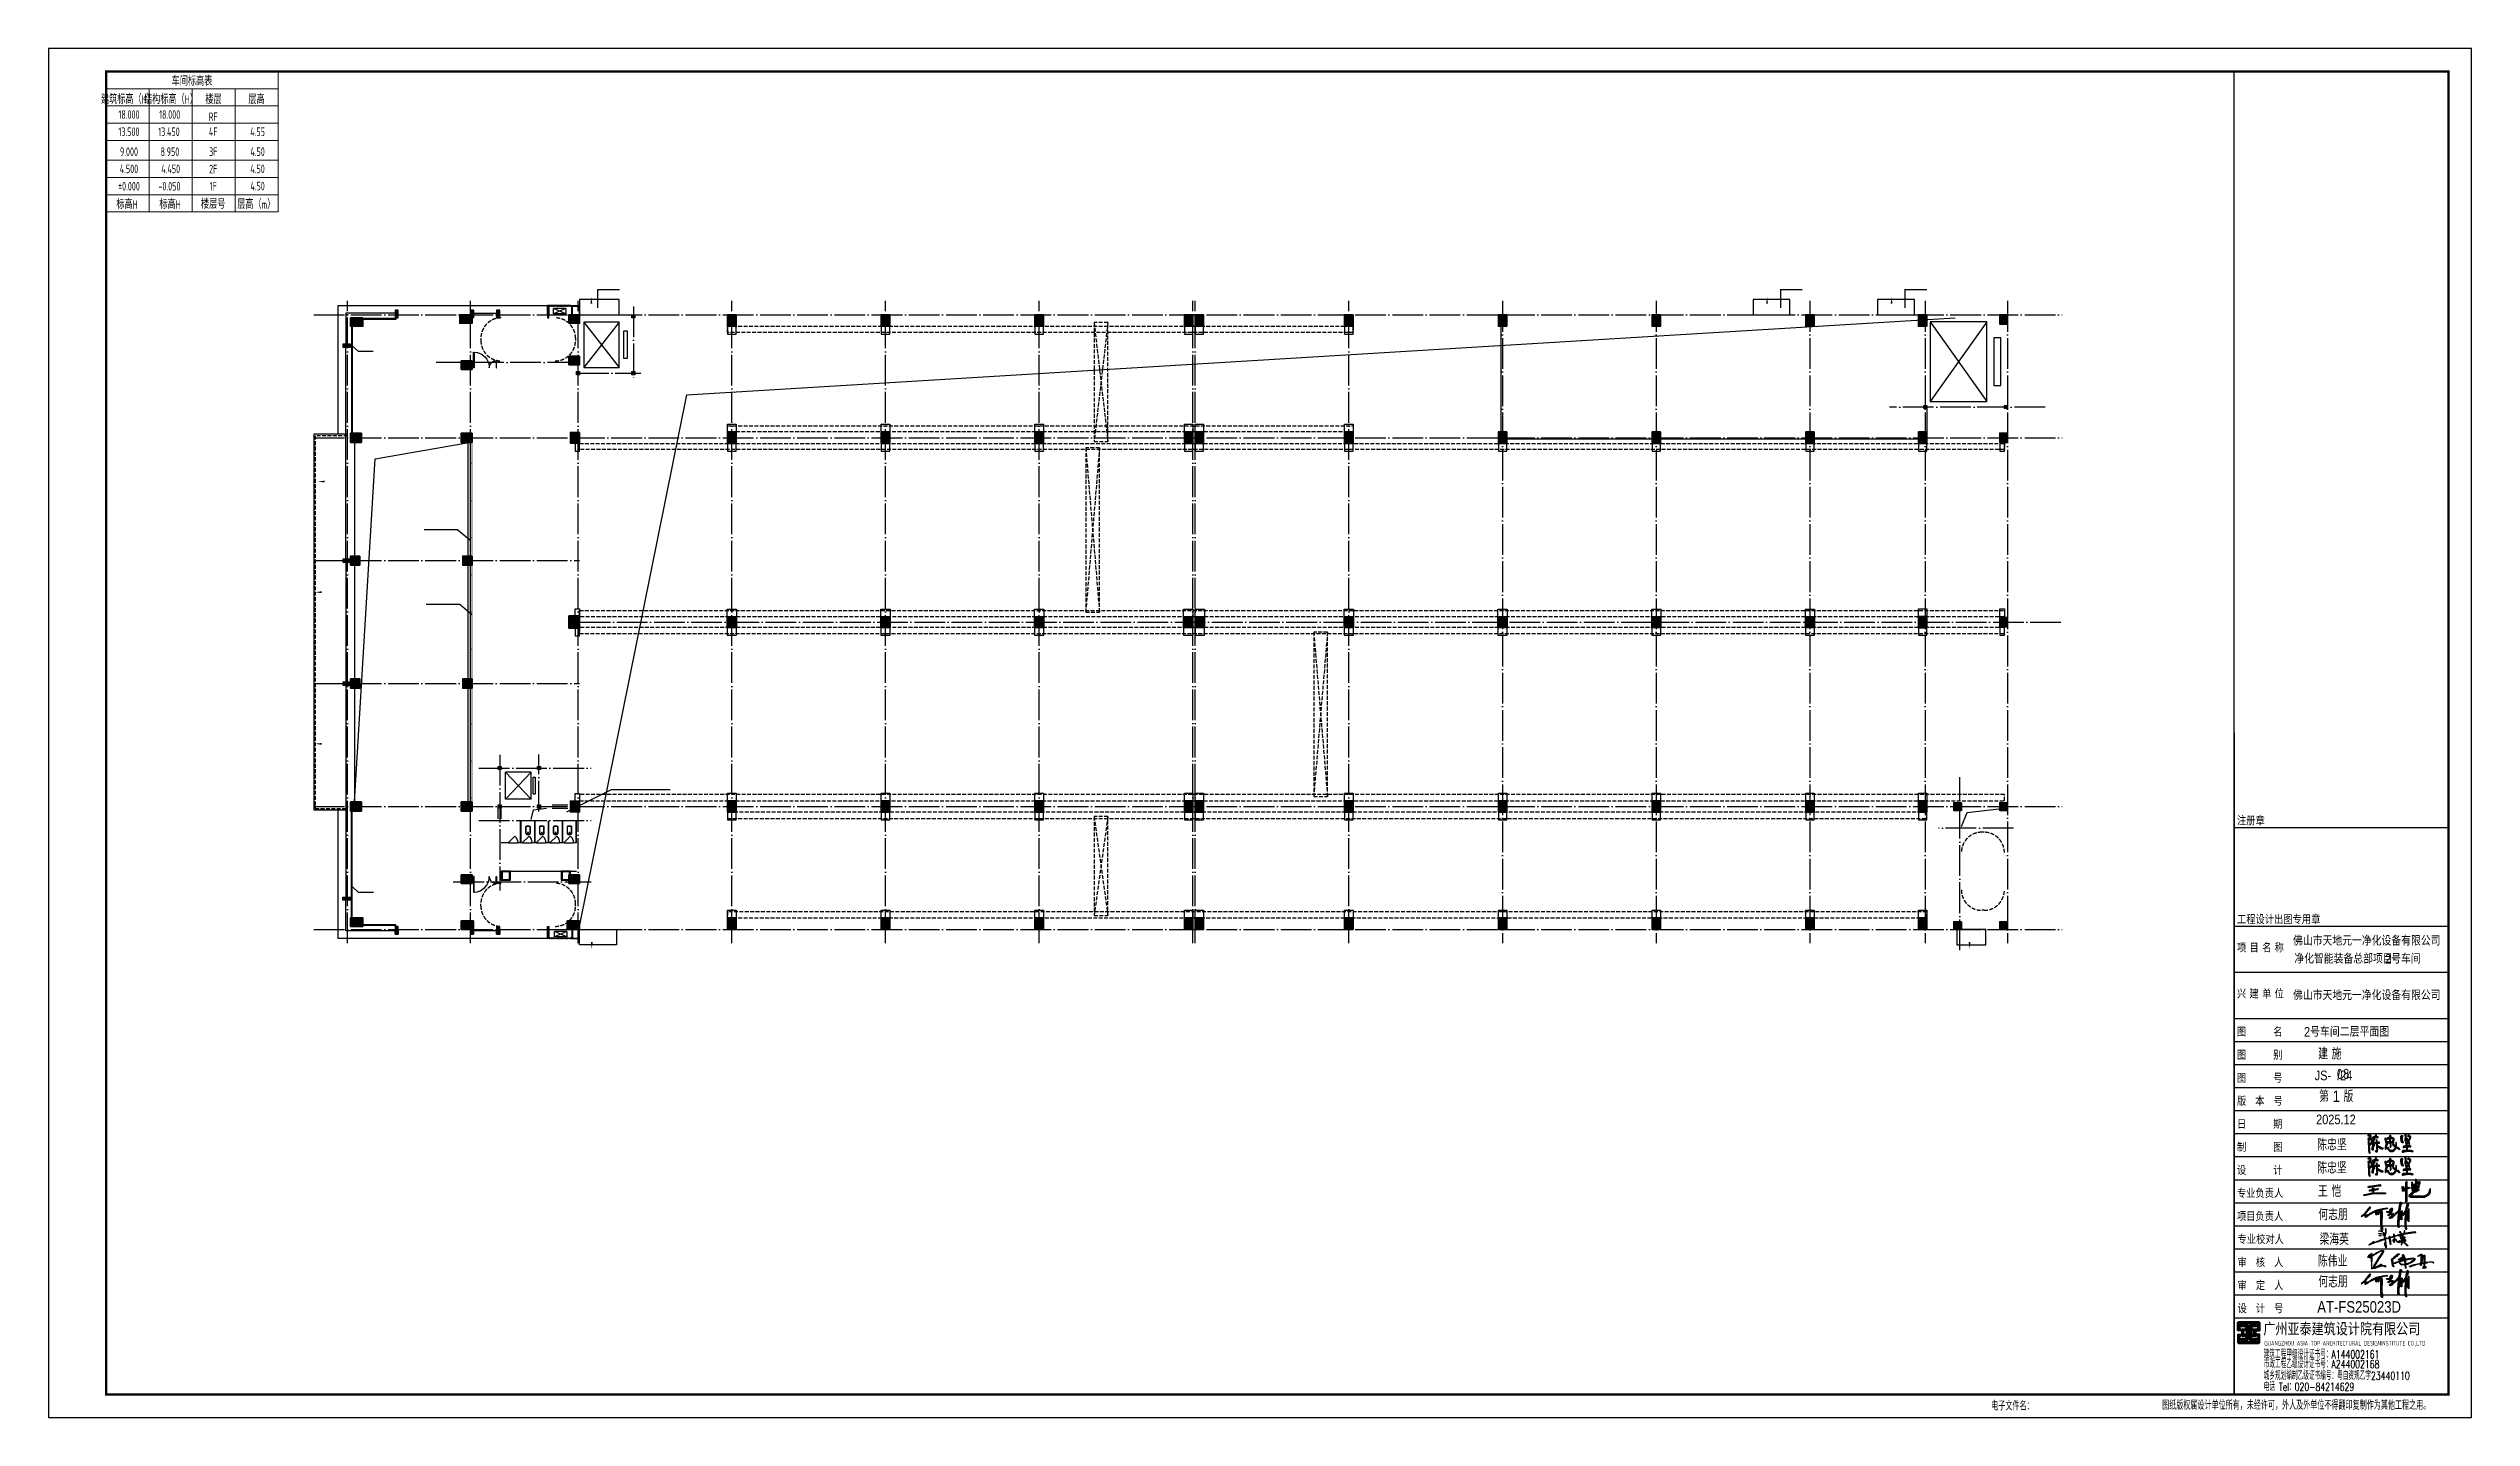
# Model space of a CAD drawing. Extents: x -1041549 to 749950, y -354245 to 17554.
# Drawn here: x -41012 to 116638, y -173636 to -84536 of the extents above; entities that cross this region are included whole.
import ezdxf
from ezdxf.enums import TextEntityAlignment as Align

# ---------------------------------------------------------------- set-up
doc = ezdxf.new("R2010")
doc.units = 0
doc.header["$LTSCALE"] = 1000
doc.header["$MEASUREMENT"] = 0
doc.linetypes.add('DASH', pattern=[0.35, 0.25, -0.1])
doc.linetypes.add('DOTE', pattern=[2.42, 2, -0.2, 0.02, -0.2])
for name, color, linetype in [('13', 13, 'Continuous'), ('14', 1, 'Continuous'), ('AC', 252, 'Continuous'), ('DIM_SYMB', 3, 'Continuous'), ('DOTE', 1, 'Continuous'), ('EVTR', 2, 'Continuous'), ('K+T', 252, 'Continuous'), ('LATRINE', 6, 'Continuous'), ('PUB_DIM', 3, 'Continuous'), ('PUB_TITLE', 4, 'Continuous'), ('RAS2DXF', 7, 'Continuous'), ('STAIR', 2, 'Continuous'), ('WALL', 4, 'Continuous'), ('WINDOW', 3, 'Continuous'), ('图签-Xi$0$RAS2DXF', 7, 'Continuous'), ('填充', 8, 'Continuous'), ('填写内容', 7, 'Continuous')]:
    doc.layers.add(name, color=color, linetype=linetype)
for name, color, linetype, lineweight in [('A-ANNO-TABS', 46, 'Continuous', 9), ('A-ANNO-TABS-TEXT', 7, 'Continuous', 15), ('砼柱', 2, 'Continuous', 35)]:
    doc.layers.add(name, color=color, linetype=linetype, lineweight=lineweight)
doc.styles.add('3-100', font='tssdeng.shx', dxfattribs={"width": 0.6, "bigfont": 'hztxt.shx'})
doc.styles.add('_HZTXT', font='gs_txt.shx', dxfattribs={"width": 0.8, "bigfont": 'HZTXT.shx'})
doc.styles.add('HT', font='simhei.ttf', dxfattribs={"width": 0.7})
doc.styles.add('hztxt', font='romand_pkpm', dxfattribs={"bigfont": 'gbcbig'})
doc.styles.get("Standard").update_dxf_attribs({"font": 'gbenor.shx', "bigfont": 'gbcbig.shx'})
doc.styles.add('宋体', font='')
doc.styles.get('宋体').set_extended_font_data('宋体')

msp = doc.modelspace()

# ---------------------------------------------------------------- texts
at = {"layer": '13', "color": 7, "style": '_HZTXT', "width": 0.85}
msp.add_text('2号车间二层平面图', height=630, dxfattribs=at).set_placement((105737.1, -148848.1))
at = {"layer": 'A-ANNO-TABS-TEXT', "style": '3-100', "width": 0.7}
for s, p in [('车间标高表', (-31675.7, -86603.2)), ('建筑标高（H）', (-35842.5, -87787.3)), ('结构标高（H）', (-33042.5, -87787.3)), ('楼层', (-30276.7, -87795.5)), ('层高', (-27476.7, -87795.5)), ('18.000', (-35772.6, -88835.6)), ('13.500', (-35772.6, -89955.6)), ('13.450', (-33172.2, -89955.6)), ('18.000', (-33123.2, -88835.6)), ('RF', (-30294.2, -88981.8)), ('4F', (-30294.2, -89955.6)), ('4.55', (-27406.2, -89955.6)), ('9.000', (-35772.6, -91251.8)), ('8.950', (-33109.9, -91251.8)), ('3F', (-30294.2, -91251.8)), ('4.50', (-27406.2, -91251.8)), ('4.500', (-35772.6, -92371.8)), ('4.450', (-33058.5, -92371.8)), ('2F', (-30294.2, -92382.7)), ('4.50', (-27406.2, -92371.8)), ('标高H', (-35899.5, -94622.7)), ('%%P0.000', (-35772.6, -93502.7)), ('-0.050', (-33139.6, -93502.7)), ('标高H', (-33099.5, -94622.7)), ('楼层号', (-30294.2, -94611.8)), ('1F', (-30294.2, -93502.7)), ('层高（m）', (-27494.2, -94618.6)), ('4.50', (-27406.2, -93491.8))]:
    msp.add_text(s, height=560, dxfattribs=at).set_placement(p, align=Align.MIDDLE)
at = {"layer": '填写内容'}
msp.add_text('08', height=675, dxfattribs=at).set_placement((107867.1, -151612.1, -5328))

# ---------------------------------------------------------------- blocks, each defined once
blk = doc.blocks.new('A$C58C370F3')
at = {"layer": 'K+T'}
for points in [[(465, 138), (59, 138, 0.3881895), (0, 88), (0, -88, 0.3881895), (59, -138), (465, -138, 0.9789497)], [(465, 118), (58, 118, 0.3820166), (20, 86), (20, -86, 0.3820166), (58, -118), (465, -118, 0.9772552)]]:
    blk.add_lwpolyline(points, format="xyb", close=True, dxfattribs=at)
blk.add_circle((462, 0), 40, dxfattribs=at)
blk = doc.blocks.new('$DorLib2D$00000114')
at = {"color": 0}
blk.add_line((0.5, 0), (-0.21, 0.71), dxfattribs=at)
blk.add_arc((0.5, 0), 1, 135, 180, dxfattribs=at)
blk = doc.blocks.new('A$C03CD7C06')
at = {"layer": 'K+T'}
for p, q in [((-350, 1410), (-460, 1410)), ((-460, 1410), (-460, 0)), ((-440, 0), (-460, 0)), ((-440, 1390), (-350, 1390)), ((-440, 1390), (-440, 0)), ((-350, 1410), (250, 1410)), ((-350, 1390), (-350, 1410)), ((460, 1410), (250, 1410)), ((250, 1410), (250, 1390)), ((250, 1390), (440, 1390)), ((440, 1390), (440, 0)), ((460, 0), (440, 0)), ((460, 1410), (460, 0))]:
    blk.add_line(p, q, dxfattribs=at)
at = {"layer": 'K+T', "xscale": 600, "yscale": 600, "zscale": -600, "rotation": 180}
blk.add_blockref('$DorLib2D$00000114', (-50, 1400), dxfattribs=at)
at = {"layer": 'K+T', "rotation": 90}
blk.add_blockref('A$C58C370F3', (0, 310), dxfattribs=at)
blk = doc.blocks.new('A$C545B6328')
at = {"layer": 'AC'}
for p, q in [((400, 450), (-400, 450)), ((-400, 450), (-400, 100)), ((400, 450), (-400, 100)), ((400, 100), (-400, 450)), ((400, 100), (-400, 100)), ((400, 100), (400, 450))]:
    blk.add_line(p, q, dxfattribs=at)
blk = doc.blocks.new('A$Ca885ad99')
for points in [[(200, 2750), (200, 2550), (0, 2550), (0, 2750)], [(2700, 2750), (2700, 2550), (2500, 2550), (2500, 2750)], [(200, 200), (200, 0), (0, 0), (0, 200)], [(2700, 200), (2700, 0), (2500, 0), (2500, 200)]]:
    blk.add_lwpolyline(points, close=True)
for points in [[(200, 2750), (200, 2550), (0, 2750), (0, 2550)], [(2700, 2750), (2700, 2550), (2500, 2750), (2500, 2550)], [(200, 200), (200, 0), (0, 200), (0, 0)], [(2700, 200), (2700, 0), (2500, 200), (2500, 0)]]:
    blk.add_solid(points)
at = {"layer": 'EVTR'}
blk.add_line((575, 612), (575, 2262), dxfattribs=at)
blk.add_lwpolyline([(2325, 612), (2325, 2262), (575, 612), (2325, 612), (575, 2262), (2325, 2262)], dxfattribs=at)
blk.add_lwpolyline([(900, 475), (2000, 475), (2000, 337), (900, 337)], close=True, dxfattribs=at)
blk = doc.blocks.new('1')
h = blk.add_hatch(color=256)
edge = h.paths.add_edge_path()
edge.add_spline(control_points=[(19572, 62301), (19580, 62297), (19603, 62294), (19600, 62323), (19639, 62338), (19682, 62323), (19744, 62299), (19747, 62213), (19703, 62181), (19682, 62139), (19707, 62121), (19751, 62119), (19809, 62064), (19799, 61999), (19788, 61964), (19795, 61938), (19832, 61997), (19837, 62053), (19874, 62103), (19897, 62158), (19873, 62157), (19854, 62152), (19851, 62121), (19805, 62127), (19786, 62171), (19818, 62203), (19861, 62213), (19895, 62230), (19938, 62219), (19942, 62267), (19953, 62302), (19985, 62318), (20008, 62315), (20023, 62291), (19986, 62274), (19978, 62223), (20033, 62219), (20068, 62234), (20104, 62216), (20107, 62198), (20101, 62175), (20042, 62185), (19968, 62202), (19932, 62117), (19907, 62050), (19869, 61996), (19833, 61957), (19845, 61927), (19907, 61934), (19948, 61935), (20012, 61935), (20010, 61974), (20017, 62009), (19982, 62036), (19997, 62062), (20022, 62061), (20051, 62047), (20065, 62003), (20035, 61942), (20096, 61943), (20128, 61953), (20172, 61943), (20175, 61922), (20169, 61906), (20140, 61875), (20066, 61916), (20069, 61829), (20065, 61783), (20069, 61733), (20077, 61726), (20085, 61727), (20084, 61742), (20107, 61746), (20133, 61748), (20153, 61715), (20201, 61700), (20240, 61667), (20285, 61656), (20316, 61636), (20351, 61653), (20368, 61629), (20347, 61612), (20318, 61603), (20270, 61602), (20202, 61631), (20153, 61672), (20098, 61691), (20081, 61677), (20066, 61662), (20079, 61600), (20078, 61535), (20062, 61468), (20035, 61433), (20006, 61448), (19990, 61469), (19931, 61466), (19967, 61489), (19984, 61503), (20003, 61494), (20026, 61497), (20028, 61651), (19990, 61739), (20019, 61892), (19951, 61891), (19889, 61899), (19818, 61853), (19777, 61858), (19744, 61880), (19729, 61827), (19704, 61782), (19634, 61814), (19652, 61732), (19640, 61690), (19659, 61667), (19668, 61648), (19668, 61631), (19666, 61602), (19672, 61568), (19678, 61520), (19673, 61473), (19665, 61420), (19701, 61398), (19677, 61365), (19642, 61383), (19597, 61482), (19603, 61701), (19591, 61903), (19579, 62035), (19592, 62056), (19614, 62066), (19644, 62064), (19642, 62024), (19642, 61965), (19649, 61908), (19636, 61846), (19669, 61838), (19695, 61891), (19742, 61932), (19750, 61995), (19752, 62044), (19718, 62072), (19667, 62093), (19619, 62074), (19576, 62091), (19569, 62126), (19611, 62149), (19655, 62178), (19682, 62220), (19698, 62279), (19644, 62273), (19613, 62280), (19583, 62262), (19569, 62277), (19565, 62304), (19572, 62301)], knot_values=[0, 0, 0, 0, 25.8843306, 45.146958, 66.4792667, 132.3723863, 183.6295408, 249.1368983, 338.9415636, 353.7262415, 367.8904472, 418.0545054, 489.4687665, 573.7489704, 593.9076252, 606.9002926, 633.9050979, 723.7736304, 816.1009853, 837.8061467, 855.3997986, 870.7921163, 894.5553769, 927.6103029, 971.3241085, 1008.538417, 1044.4722812, 1103.7252858, 1123.010919, 1158.0767288, 1209.4465434, 1237.8164035, 1256.1922577, 1274.0986065, 1306.0863552, 1353.7268986, 1372.8029949, 1452.5477026, 1464.5112294, 1485.5781214, 1503.2594042, 1524.0041694, 1639.3470688, 1691.3247807, 1775.2646696, 1856.0588988, 1900.2761222, 1911.3522103, 1943.5596661, 2052.4313805, 2076.4534899, 2101.1556788, 2148.8555519, 2184.3355025, 2202.9761204, 2220.3617574, 2253.0384005, 2292.0023696, 2356.9340819, 2371.9694288, 2452.0622334, 2472.0865591, 2490.2478344, 2506.7483317, 2522.591775, 2609.8542648, 2629.9401774, 2750.1676052, 2767.6646884, 2773.8987626, 2779.4762682, 2789.8460201, 2806.2333523, 2838.0308368, 2862.3883459, 2912.3770786, 2983.8674553, 3012.2319278, 3049.2430292, 3089.1730881, 3101.4568032, 3122.4590098, 3152.2226089, 3198.1781566, 3259.9469304, 3369.294473, 3396.5419362, 3417.930358, 3432.2799703, 3456.7487105, 3592.0257383, 3626.7534616, 3673.316273, 3690.2812698, 3716.8945378, 3758.6189999, 3784.8760297, 3802.6861782, 3825.3340058, 3841.1128223, 3861.7401882, 4214.6691504, 4229.9772013, 4250.1547355, 4374.2045107, 4447.5907441, 4475.2962831, 4500.9114086, 4542.1824376, 4597.9569869, 4634.3335975, 4710.4489738, 4746.5044219, 4766.6095627, 4794.2460644, 4808.2534294, 4818.7629769, 4880.2271013, 4910.1754579, 4963.4827004, 5028.0119468, 5043.3624545, 5074.7386151, 5101.9806235, 5144.4692624, 5395.4421275, 5741.6673453, 5760.4684425, 5788.468415, 5807.2239916, 5834.2294096, 5856.7108045, 5909.6957768, 6018.2431111, 6047.4124879, 6059.8650716, 6106.4189811, 6191.0859268, 6252.9324732, 6288.0648306, 6329.7818224, 6375.2292172, 6447.9746005, 6473.9829204, 6499.291979, 6536.0447034, 6601.5565846, 6657.1612124, 6697.1365478, 6734.1737079, 6778.4140763, 6802.9892847, 6817.5960608, 6841.0818252, 6841.0818252, 6841.0818252, 6841.0818252], degree=3, periodic=0)
h = blk.add_hatch(color=256)
edge = h.paths.add_edge_path()
edge.add_spline(control_points=[(19815, 61531), (19826, 61527), (19863, 61523), (19831, 61575), (19842, 61624), (19859, 61692), (19882, 61752), (19923, 61799), (19895, 61851), (19862, 61841), (19830, 61826), (19828, 61748), (19797, 61673), (19785, 61599), (19793, 61554), (19811, 61543), (19813, 61532), (19815, 61531)], knot_values=[0, 0, 0, 0, 33.4376501, 69.5007859, 122.128847, 193.0462367, 274.5584943, 318.2711307, 366.9853439, 396.5398473, 410.7484199, 473.0907728, 591.2025329, 667.5826713, 698.2288287, 717.8061486, 725.6878289, 725.6878289, 725.6878289, 725.6878289], degree=3, periodic=0)
h = blk.add_hatch(color=256)
edge = h.paths.add_edge_path()
edge.add_spline(control_points=[(20571, 62089), (20570, 62099), (20567, 62117), (20567, 62153), (20616, 62179), (20653, 62191), (20685, 62190), (20691, 62220), (20694, 62244), (20680, 62285), (20713, 62296), (20745, 62295), (20774, 62265), (20763, 62232), (20752, 62216), (20740, 62203), (20750, 62182), (20781, 62185), (20819, 62182), (20867, 62168), (20920, 62147), (20938, 62088), (20923, 62030), (20901, 61996), (20873, 61972), (20905, 61967), (20914, 61944), (20919, 61908), (20851, 61927), (20811, 61908), (20749, 61918), (20760, 61858), (20762, 61808), (20762, 61739), (20761, 61697), (20742, 61681), (20708, 61680), (20731, 61726), (20709, 61786), (20734, 61907), (20637, 61902), (20600, 61904), (20561, 61905), (20589, 61871), (20537, 61877), (20569, 61862), (20581, 61847), (20577, 61816), (20551, 61784), (20532, 61732), (20528, 61675), (20492, 61622), (20543, 61594), (20493, 61597), (20490, 61556), (20455, 61615), (20461, 61663), (20474, 61746), (20495, 61812), (20495, 61870), (20530, 61877), (20512, 61896), (20500, 61934), (20465, 62002), (20446, 62066), (20435, 62127), (20466, 62148), (20508, 62139), (20505, 62062), (20510, 62004), (20549, 61956), (20595, 61967), (20629, 61966), (20689, 61950), (20671, 62023), (20680, 62061), (20682, 62139), (20636, 62113), (20602, 62111), (20589, 62088), (20571, 62084), (20571, 62089)], knot_values=[0, 0, 0, 0, 29.135606, 56.7550331, 99.1765765, 174.6883969, 176.2146232, 195.326569, 239.5783175, 271.6399428, 295.5258607, 327.7222244, 367.7657848, 397.3772284, 421.4962666, 429.1236139, 446.975119, 473.3219059, 514.6436864, 562.0291687, 623.5423627, 675.1500316, 729.5842868, 796.4422546, 800.757388, 830.3842188, 842.6817602, 880.9291043, 893.2340479, 1026.0277506, 1035.1853798, 1055.0692296, 1156.1358861, 1227.8115355, 1255.6410923, 1275.1805683, 1299.6483046, 1325.9747222, 1385.4698681, 1517.667305, 1557.4673175, 1641.4256503, 1642.9518766, 1669.0561724, 1691.2775576, 1712.0311254, 1726.0959344, 1755.111376, 1792.0040001, 1850.91614, 1915.2775899, 1973.7284284, 1994.2547437, 2027.9288467, 2047.2603956, 2079.9069955, 2147.4401591, 2227.921809, 2315.2644647, 2366.4233941, 2378.7260626, 2384.2259968, 2430.6155266, 2509.1311406, 2603.2077513, 2645.9354061, 2670.0612834, 2704.4939637, 2749.6575513, 2866.9397458, 2886.3579069, 2919.9356999, 2988.6852006, 3023.7893556, 3042.1530553, 3171.7882224, 3193.3555463, 3224.8188368, 3281.5299398, 3294.4754446, 3309.7381148, 3309.7381148, 3309.7381148, 3309.7381148], degree=3, periodic=0)
edge = h.paths.add_edge_path(flags=16)
edge.add_spline(control_points=[(20740, 61961), (20752, 61957), (20778, 61954), (20815, 61987), (20847, 62020), (20884, 62059), (20873, 62122), (20813, 62129), (20749, 62144), (20739, 62087), (20728, 62033), (20751, 61992), (20736, 61962), (20740, 61961)], knot_values=[0, 0, 0, 0, 38.563907, 70.0486742, 141.1939574, 180.3850014, 224.7201246, 300.0793832, 352.6471167, 371.607594, 459.5050589, 509.8943271, 522.7780576, 522.7780576, 522.7780576, 522.7780576], degree=3, periodic=0)
edge = h.paths.add_edge_path()
edge.add_spline(control_points=[(20997, 61769), (21006, 61790), (21007, 61847), (21004, 61898), (21023, 61950), (21043, 61884), (21054, 61829), (21053, 61703), (21002, 61589), (20930, 61509), (20850, 61454), (20762, 61453), (20683, 61485), (20633, 61537), (20598, 61576), (20592, 61618), (20559, 61606), (20551, 61649), (20574, 61674), (20613, 61688), (20636, 61653), (20657, 61625), (20652, 61574), (20708, 61538), (20772, 61500), (20855, 61521), (20930, 61583), (20959, 61644), (20987, 61706), (20931, 61729), (20895, 61763), (20844, 61797), (20846, 61841), (20889, 61841), (20925, 61810), (20960, 61792), (20983, 61750), (20995, 61764), (20997, 61769)], knot_values=[0, 0, 0, 0, 69.1469558, 160.1596001, 170.5389943, 209.6616814, 270.0122712, 403.9398009, 542.7341991, 644.9835179, 723.1054213, 825.487809, 891.6760487, 978.2622769, 1032.3452491, 1056.8580464, 1077.9762579, 1106.9707144, 1149.9797024, 1174.0268281, 1219.5533414, 1253.0309171, 1279.4584692, 1362.9558293, 1420.9884151, 1503.5212387, 1595.8944208, 1698.7762672, 1734.1203834, 1754.0138337, 1858.7049877, 1895.2368755, 1928.1737758, 1955.7747827, 1999.1972384, 2067.9237397, 2088.7950822, 2105.1940446, 2105.1940446, 2105.1940446, 2105.1940446], degree=3, periodic=0)
edge = h.paths.add_edge_path()
edge.add_spline(control_points=[(21179, 61557), (21185, 61559), (21196, 61562), (21214, 61573), (21197, 61598), (21173, 61623), (21158, 61665), (21125, 61687), (21099, 61680), (21074, 61664), (21086, 61627), (21122, 61602), (21154, 61587), (21172, 61554), (21179, 61557)], knot_values=[0, 0, 0, 0, 20.4521441, 35.5844743, 50.7112654, 95.7719007, 149.5224949, 176.8428947, 204.4917983, 225.3567264, 257.4465447, 297.9828394, 354.3839229, 376.8530898, 376.8530898, 376.8530898, 376.8530898], degree=3, periodic=0)
h = blk.add_hatch(color=256)
edge = h.paths.add_edge_path()
edge.add_spline(control_points=[(21355, 61904), (21364, 61901), (21389, 61906), (21391, 61942), (21369, 61966), (21348, 62010), (21341, 62078), (21337, 62167), (21359, 62236), (21340, 62304), (21291, 62292), (21263, 62245), (21270, 62165), (21278, 62059), (21298, 61963), (21339, 61918), (21350, 61906), (21355, 61904)], knot_values=[0, 0, 0, 0, 28.3078195, 57.7699681, 88.5076938, 124.3456441, 201.2264363, 291.5469248, 386.6409837, 427.0450531, 463.9574037, 503.5973584, 586.7490766, 692.1327419, 831.7293359, 860.6557642, 877.2741608, 877.2741608, 877.2741608, 877.2741608], degree=3, periodic=0)
edge = h.paths.add_edge_path()
edge.add_spline(control_points=[(21478, 62338), (21482, 62349), (21497, 62365), (21537, 62368), (21551, 62310), (21526, 62239), (21545, 62181), (21541, 62131), (21559, 62136), (21558, 62157), (21597, 62149), (21601, 62108), (21632, 62082), (21637, 62048), (21671, 62045), (21685, 62095), (21705, 62141), (21724, 62183), (21726, 62224), (21684, 62233), (21656, 62238), (21611, 62229), (21624, 62278), (21635, 62311), (21679, 62311), (21718, 62276), (21784, 62252), (21785, 62170), (21751, 62104), (21719, 62041), (21687, 62006), (21691, 61964), (21719, 61927), (21719, 61877), (21728, 61832), (21698, 61819), (21672, 61829), (21685, 61871), (21669, 61897), (21645, 61942), (21626, 61873), (21598, 61857), (21582, 61822), (21590, 61785), (21632, 61755), (21684, 61757), (21741, 61767), (21785, 61748), (21792, 61695), (21749, 61703), (21714, 61722), (21672, 61698), (21622, 61713), (21610, 61663), (21615, 61630), (21617, 61588), (21610, 61556), (21633, 61511), (21700, 61531), (21763, 61516), (21828, 61505), (21880, 61503), (21900, 61470), (21878, 61455), (21847, 61463), (21805, 61448), (21789, 61477), (21746, 61484), (21685, 61474), (21608, 61478), (21532, 61469), (21458, 61456), (21400, 61430), (21332, 61425), (21331, 61472), (21345, 61507), (21419, 61523), (21489, 61519), (21559, 61514), (21589, 61539), (21564, 61587), (21561, 61629), (21566, 61699), (21514, 61689), (21470, 61688), (21429, 61669), (21378, 61655), (21388, 61700), (21395, 61739), (21460, 61732), (21497, 61741), (21552, 61726), (21544, 61767), (21530, 61799), (21532, 61834), (21530, 61863), (21550, 61868), (21566, 61867), (21593, 61889), (21589, 61937), (21626, 61963), (21633, 62002), (21586, 62024), (21585, 62075), (21560, 62092), (21543, 62110), (21528, 62088), (21535, 62056), (21531, 62011), (21546, 61957), (21543, 61918), (21561, 61880), (21539, 61875), (21508, 61869), (21511, 61928), (21477, 61995), (21480, 62131), (21491, 62248), (21474, 62325), (21478, 62338)], knot_values=[0, 0, 0, 0, 33.0443347, 61.2515587, 99.8345769, 179.1283093, 287.1366844, 293.626372, 304.2220808, 321.89763, 341.2986814, 389.7733206, 429.0857533, 460.4429419, 474.2324032, 515.9911206, 584.3089583, 637.7672019, 657.9548844, 691.8230551, 741.1288442, 758.0653461, 807.1663171, 833.8315782, 862.1305354, 917.9913565, 996.7555577, 1037.2033183, 1142.638209, 1218.4421812, 1252.7322651, 1276.2263416, 1336.503053, 1385.4338185, 1428.3801676, 1453.5151761, 1466.493699, 1503.1179113, 1551.0712807, 1569.2222693, 1627.3798354, 1663.0255156, 1676.8250086, 1740.0912242, 1754.8450739, 1829.0565761, 1885.4382945, 1925.71278, 1963.7976379, 1989.1985475, 2029.6280442, 2083.6300052, 2120.9531013, 2156.4372684, 2204.4730296, 2228.6784113, 2281.4990376, 2300.6043071, 2369.2675469, 2442.1309298, 2503.4886962, 2570.2185769, 2584.6839419, 2600.3071321, 2632.6751761, 2686.3083922, 2700.8198429, 2724.0229545, 2805.9473541, 2890.9972516, 2950.384119, 3037.9246193, 3107.9214762, 3157.8301502, 3194.3263351, 3222.848242, 3266.7105605, 3397.4225239, 3448.9866847, 3465.1358874, 3504.3310421, 3578.9877129, 3627.2879726, 3648.5614625, 3714.5910847, 3763.8959374, 3794.7639356, 3834.8944006, 3859.0297147, 3911.711329, 3981.0039426, 4010.1364097, 4031.0128508, 4076.5864099, 4126.7406873, 4136.8813338, 4154.0069754, 4177.6750136, 4186.9818967, 4253.3315457, 4297.0408053, 4309.9854148, 4366.0467494, 4416.1414269, 4443.2390082, 4459.2605579, 4473.7813196, 4505.6280044, 4556.9025877, 4607.7221435, 4668.386119, 4688.7008794, 4702.7367877, 4724.899117, 4772.03031, 4827.8392534, 4966.1290266, 5153.423369, 5192.8793659, 5192.8793659, 5192.8793659, 5192.8793659], degree=3, periodic=0)
for points, knots in [([(19572, 62301), (19580, 62297), (19603, 62294), (19600, 62323), (19639, 62338), (19682, 62323), (19744, 62299), (19747, 62213), (19703, 62181), (19682, 62139), (19707, 62121), (19751, 62119), (19809, 62064), (19799, 61999), (19788, 61964), (19795, 61938), (19832, 61997), (19837, 62053), (19874, 62103), (19897, 62158), (19873, 62157), (19854, 62152), (19851, 62121), (19805, 62127), (19786, 62171), (19818, 62203), (19861, 62213), (19895, 62230), (19938, 62219), (19942, 62267), (19953, 62302), (19985, 62318), (20008, 62315), (20023, 62291), (19986, 62274), (19978, 62223), (20033, 62219), (20068, 62234), (20104, 62216), (20107, 62198), (20101, 62175), (20042, 62185), (19968, 62202), (19932, 62117), (19907, 62050), (19869, 61996), (19833, 61957), (19845, 61927), (19907, 61934), (19948, 61935), (20012, 61935), (20010, 61974), (20017, 62009), (19982, 62036), (19997, 62062), (20022, 62061), (20051, 62047), (20065, 62003), (20035, 61942), (20096, 61943), (20128, 61953), (20172, 61943), (20175, 61922), (20169, 61906), (20140, 61875), (20066, 61916), (20069, 61829), (20065, 61783), (20069, 61733), (20077, 61726), (20085, 61727), (20084, 61742), (20107, 61746), (20133, 61748), (20153, 61715), (20201, 61700), (20240, 61667), (20285, 61656), (20316, 61636), (20351, 61653), (20368, 61629), (20347, 61612), (20318, 61603), (20270, 61602), (20202, 61631), (20153, 61672), (20098, 61691), (20081, 61677), (20066, 61662), (20079, 61600), (20078, 61535), (20062, 61468), (20035, 61433), (20006, 61448), (19990, 61469), (19931, 61466), (19967, 61489), (19984, 61503), (20003, 61494), (20026, 61497), (20028, 61651), (19990, 61739), (20019, 61892), (19951, 61891), (19889, 61899), (19818, 61853), (19777, 61858), (19744, 61880), (19729, 61827), (19704, 61782), (19634, 61814), (19652, 61732), (19640, 61690), (19659, 61667), (19668, 61648), (19668, 61631), (19666, 61602), (19672, 61568), (19678, 61520), (19673, 61473), (19665, 61420), (19701, 61398), (19677, 61365), (19642, 61383), (19597, 61482), (19603, 61701), (19591, 61903), (19579, 62035), (19592, 62056), (19614, 62066), (19644, 62064), (19642, 62024), (19642, 61965), (19649, 61908), (19636, 61846), (19669, 61838), (19695, 61891), (19742, 61932), (19750, 61995), (19752, 62044), (19718, 62072), (19667, 62093), (19619, 62074), (19576, 62091), (19569, 62126), (19611, 62149), (19655, 62178), (19682, 62220), (19698, 62279), (19644, 62273), (19613, 62280), (19583, 62262), (19569, 62277), (19565, 62304), (19572, 62301)], [0, 0, 0, 0, 25.8843306, 45.146958, 66.4792667, 132.3723863, 183.6295408, 249.1368983, 338.9415636, 353.7262415, 367.8904472, 418.0545054, 489.4687665, 573.7489704, 593.9076252, 606.9002926, 633.9050979, 723.7736304, 816.1009853, 837.8061467, 855.3997986, 870.7921163, 894.5553769, 927.6103029, 971.3241085, 1008.538417, 1044.4722812, 1103.7252858, 1123.010919, 1158.0767288, 1209.4465434, 1237.8164035, 1256.1922577, 1274.0986065, 1306.0863552, 1353.7268986, 1372.8029949, 1452.5477026, 1464.5112294, 1485.5781214, 1503.2594042, 1524.0041694, 1639.3470688, 1691.3247807, 1775.2646696, 1856.0588988, 1900.2761222, 1911.3522103, 1943.5596661, 2052.4313805, 2076.4534899, 2101.1556788, 2148.8555519, 2184.3355025, 2202.9761204, 2220.3617574, 2253.0384005, 2292.0023696, 2356.9340819, 2371.9694288, 2452.0622334, 2472.0865591, 2490.2478344, 2506.7483317, 2522.591775, 2609.8542648, 2629.9401774, 2750.1676052, 2767.6646884, 2773.8987626, 2779.4762682, 2789.8460201, 2806.2333523, 2838.0308368, 2862.3883459, 2912.3770786, 2983.8674553, 3012.2319278, 3049.2430292, 3089.1730881, 3101.4568032, 3122.4590098, 3152.2226089, 3198.1781566, 3259.9469304, 3369.294473, 3396.5419362, 3417.930358, 3432.2799703, 3456.7487105, 3592.0257383, 3626.7534616, 3673.316273, 3690.2812698, 3716.8945378, 3758.6189999, 3784.8760297, 3802.6861782, 3825.3340058, 3841.1128223, 3861.7401882, 4214.6691504, 4229.9772013, 4250.1547355, 4374.2045107, 4447.5907441, 4475.2962831, 4500.9114086, 4542.1824376, 4597.9569869, 4634.3335975, 4710.4489738, 4746.5044219, 4766.6095627, 4794.2460644, 4808.2534294, 4818.7629769, 4880.2271013, 4910.1754579, 4963.4827004, 5028.0119468, 5043.3624545, 5074.7386151, 5101.9806235, 5144.4692624, 5395.4421275, 5741.6673453, 5760.4684425, 5788.468415, 5807.2239916, 5834.2294096, 5856.7108045, 5909.6957768, 6018.2431111, 6047.4124879, 6059.8650716, 6106.4189811, 6191.0859268, 6252.9324732, 6288.0648306, 6329.7818224, 6375.2292172, 6447.9746005, 6473.9829204, 6499.291979, 6536.0447034, 6601.5565846, 6657.1612124, 6697.1365478, 6734.1737079, 6778.4140763, 6802.9892847, 6817.5960608, 6841.0818252, 6841.0818252, 6841.0818252, 6841.0818252]), ([(19815, 61531), (19826, 61527), (19863, 61523), (19831, 61575), (19842, 61624), (19859, 61692), (19882, 61752), (19923, 61799), (19895, 61851), (19862, 61841), (19830, 61826), (19828, 61748), (19797, 61673), (19785, 61599), (19793, 61554), (19811, 61543), (19813, 61532), (19815, 61531)], [0, 0, 0, 0, 33.4376501, 69.5007859, 122.128847, 193.0462367, 274.5584943, 318.2711307, 366.9853439, 396.5398473, 410.7484199, 473.0907728, 591.2025329, 667.5826713, 698.2288287, 717.8061487, 725.6878289, 725.6878289, 725.6878289, 725.6878289]), ([(20571, 62089), (20570, 62099), (20567, 62117), (20567, 62153), (20616, 62179), (20653, 62191), (20685, 62190), (20691, 62220), (20694, 62244), (20680, 62285), (20713, 62296), (20745, 62295), (20774, 62265), (20763, 62232), (20752, 62216), (20740, 62203), (20750, 62182), (20781, 62185), (20819, 62182), (20867, 62168), (20920, 62147), (20938, 62088), (20923, 62030), (20901, 61996), (20873, 61972), (20905, 61967), (20914, 61944), (20919, 61908), (20851, 61927), (20811, 61908), (20749, 61918), (20760, 61858), (20762, 61808), (20762, 61739), (20761, 61697), (20742, 61681), (20708, 61680), (20731, 61726), (20709, 61786), (20734, 61907), (20637, 61902), (20600, 61904), (20561, 61905), (20589, 61871), (20537, 61877), (20569, 61862), (20581, 61847), (20577, 61816), (20551, 61784), (20532, 61732), (20528, 61675), (20492, 61622), (20543, 61594), (20493, 61597), (20490, 61556), (20455, 61615), (20461, 61663), (20474, 61746), (20495, 61812), (20495, 61870), (20530, 61877), (20512, 61896), (20500, 61934), (20465, 62002), (20446, 62066), (20435, 62127), (20466, 62148), (20508, 62139), (20505, 62062), (20510, 62004), (20549, 61956), (20595, 61967), (20629, 61966), (20689, 61950), (20671, 62023), (20680, 62061), (20682, 62139), (20636, 62113), (20602, 62111), (20589, 62088), (20571, 62084), (20571, 62089)], [0, 0, 0, 0, 29.135606, 56.7550331, 99.1765765, 174.6883969, 176.2146232, 195.326569, 239.5783175, 271.6399428, 295.5258607, 327.7222244, 367.7657848, 397.3772284, 421.4962666, 429.1236139, 446.975119, 473.3219059, 514.6436864, 562.0291687, 623.5423627, 675.1500316, 729.5842869, 796.4422546, 800.757388, 830.3842188, 842.6817602, 880.9291043, 893.2340479, 1026.0277506, 1035.1853799, 1055.0692296, 1156.1358861, 1227.8115355, 1255.6410923, 1275.1805683, 1299.6483046, 1325.9747222, 1385.4698681, 1517.667305, 1557.4673175, 1641.4256503, 1642.9518766, 1669.0561724, 1691.2775576, 1712.0311254, 1726.0959344, 1755.111376, 1792.0040001, 1850.91614, 1915.2775899, 1973.7284284, 1994.2547437, 2027.9288467, 2047.2603956, 2079.9069955, 2147.4401591, 2227.921809, 2315.2644647, 2366.4233941, 2378.7260626, 2384.2259968, 2430.6155266, 2509.1311406, 2603.2077513, 2645.9354062, 2670.0612834, 2704.4939637, 2749.6575513, 2866.9397458, 2886.357907, 2919.9356999, 2988.6852006, 3023.7893557, 3042.1530553, 3171.7882224, 3193.3555464, 3224.8188368, 3281.5299398, 3294.4754446, 3309.7381148, 3309.7381148, 3309.7381148, 3309.7381148]), ([(20997, 61769), (21006, 61790), (21007, 61847), (21004, 61898), (21023, 61950), (21043, 61884), (21054, 61829), (21053, 61703), (21002, 61589), (20930, 61509), (20850, 61454), (20762, 61453), (20683, 61485), (20633, 61537), (20598, 61576), (20592, 61618), (20559, 61606), (20551, 61649), (20574, 61674), (20613, 61688), (20636, 61653), (20657, 61625), (20652, 61574), (20708, 61538), (20772, 61500), (20855, 61521), (20930, 61583), (20959, 61644), (20987, 61706), (20931, 61729), (20895, 61763), (20844, 61797), (20846, 61841), (20889, 61841), (20925, 61810), (20960, 61792), (20983, 61750), (20995, 61764), (20997, 61769)], [0, 0, 0, 0, 69.1469558, 160.1596001, 170.5389943, 209.6616814, 270.0122712, 403.9398008, 542.7341991, 644.9835179, 723.1054213, 825.487809, 891.6760487, 978.2622769, 1032.3452491, 1056.8580463, 1077.9762579, 1106.9707144, 1149.9797024, 1174.0268281, 1219.5533414, 1253.0309171, 1279.4584691, 1362.9558293, 1420.9884151, 1503.5212387, 1595.8944207, 1698.7762672, 1734.1203834, 1754.0138337, 1858.7049877, 1895.2368755, 1928.1737758, 1955.7747827, 1999.1972384, 2067.9237396, 2088.7950821, 2105.1940446, 2105.1940446, 2105.1940446, 2105.1940446]), ([(20740, 61961), (20752, 61957), (20778, 61954), (20815, 61987), (20847, 62020), (20884, 62059), (20873, 62122), (20813, 62129), (20749, 62144), (20739, 62087), (20728, 62033), (20751, 61992), (20736, 61962), (20740, 61961)], [0, 0, 0, 0, 38.563907, 70.0486742, 141.1939574, 180.3850014, 224.7201246, 300.0793832, 352.6471167, 371.607594, 459.5050589, 509.8943271, 522.7780576, 522.7780576, 522.7780576, 522.7780576]), ([(21179, 61557), (21185, 61559), (21196, 61562), (21214, 61573), (21197, 61598), (21173, 61623), (21158, 61665), (21125, 61687), (21099, 61680), (21074, 61664), (21086, 61627), (21122, 61602), (21154, 61587), (21172, 61554), (21179, 61557)], [0, 0, 0, 0, 20.4521441, 35.5844743, 50.7112654, 95.7719007, 149.5224949, 176.8428947, 204.4917983, 225.3567264, 257.4465447, 297.9828394, 354.3839229, 376.8530898, 376.8530898, 376.8530898, 376.8530898]), ([(21355, 61904), (21364, 61901), (21389, 61906), (21391, 61942), (21369, 61966), (21348, 62010), (21341, 62078), (21337, 62167), (21359, 62236), (21340, 62304), (21291, 62292), (21263, 62245), (21270, 62165), (21278, 62059), (21298, 61963), (21339, 61918), (21350, 61906), (21355, 61904)], [0, 0, 0, 0, 28.3078195, 57.7699681, 88.5076938, 124.3456441, 201.2264363, 291.5469248, 386.6409837, 427.0450531, 463.9574038, 503.5973584, 586.7490766, 692.1327419, 831.7293359, 860.6557642, 877.2741608, 877.2741608, 877.2741608, 877.2741608]), ([(21478, 62338), (21482, 62349), (21497, 62365), (21537, 62368), (21551, 62310), (21526, 62239), (21545, 62181), (21541, 62131), (21559, 62136), (21558, 62157), (21597, 62149), (21601, 62108), (21632, 62082), (21637, 62048), (21671, 62045), (21685, 62095), (21705, 62141), (21724, 62183), (21726, 62224), (21684, 62233), (21656, 62238), (21611, 62229), (21624, 62278), (21635, 62311), (21679, 62311), (21718, 62276), (21784, 62252), (21785, 62170), (21751, 62104), (21719, 62041), (21687, 62006), (21691, 61964), (21719, 61927), (21719, 61877), (21728, 61832), (21698, 61819), (21672, 61829), (21685, 61871), (21669, 61897), (21645, 61942), (21626, 61873), (21598, 61857), (21582, 61822), (21590, 61785), (21632, 61755), (21684, 61757), (21741, 61767), (21785, 61748), (21792, 61695), (21749, 61703), (21714, 61722), (21672, 61698), (21622, 61713), (21610, 61663), (21615, 61630), (21617, 61588), (21610, 61556), (21633, 61511), (21700, 61531), (21763, 61516), (21828, 61505), (21880, 61503), (21900, 61470), (21878, 61455), (21847, 61463), (21805, 61448), (21789, 61477), (21746, 61484), (21685, 61474), (21608, 61478), (21532, 61469), (21458, 61456), (21400, 61430), (21332, 61425), (21331, 61472), (21345, 61507), (21419, 61523), (21489, 61519), (21559, 61514), (21589, 61539), (21564, 61587), (21561, 61629), (21566, 61699), (21514, 61689), (21470, 61688), (21429, 61669), (21378, 61655), (21388, 61700), (21395, 61739), (21460, 61732), (21497, 61741), (21552, 61726), (21544, 61767), (21530, 61799), (21532, 61834), (21530, 61863), (21550, 61868), (21566, 61867), (21593, 61889), (21589, 61937), (21626, 61963), (21633, 62002), (21586, 62024), (21585, 62075), (21560, 62092), (21543, 62110), (21528, 62088), (21535, 62056), (21531, 62011), (21546, 61957), (21543, 61918), (21561, 61880), (21539, 61875), (21508, 61869), (21511, 61928), (21477, 61995), (21480, 62131), (21491, 62248), (21474, 62325), (21478, 62338)], [0, 0, 0, 0, 33.0443347, 61.2515587, 99.8345769, 179.1283093, 287.1366844, 293.626372, 304.2220808, 321.89763, 341.2986814, 389.7733206, 429.0857533, 460.4429419, 474.2324032, 515.9911206, 584.3089583, 637.7672019, 657.9548844, 691.8230551, 741.1288443, 758.0653461, 807.1663171, 833.8315782, 862.1305354, 917.9913565, 996.7555577, 1037.2033183, 1142.638209, 1218.4421812, 1252.7322651, 1276.2263416, 1336.503053, 1385.4338185, 1428.3801676, 1453.5151761, 1466.493699, 1503.1179113, 1551.0712807, 1569.2222693, 1627.3798354, 1663.0255156, 1676.8250086, 1740.0912242, 1754.8450739, 1829.0565761, 1885.4382945, 1925.71278, 1963.7976379, 1989.1985475, 2029.6280442, 2083.6300052, 2120.9531013, 2156.4372684, 2204.4730296, 2228.6784113, 2281.4990376, 2300.6043071, 2369.2675469, 2442.1309298, 2503.4886962, 2570.2185768, 2584.6839419, 2600.3071321, 2632.6751761, 2686.3083921, 2700.8198429, 2724.0229545, 2805.9473541, 2890.9972516, 2950.384119, 3037.9246193, 3107.9214762, 3157.8301502, 3194.3263351, 3222.848242, 3266.7105605, 3397.4225239, 3448.9866847, 3465.1358873, 3504.331042, 3578.9877129, 3627.2879726, 3648.5614625, 3714.5910847, 3763.8959374, 3794.7639356, 3834.8944006, 3859.0297147, 3911.711329, 3981.0039426, 4010.1364097, 4031.0128507, 4076.5864099, 4126.7406873, 4136.8813338, 4154.0069754, 4177.6750136, 4186.9818967, 4253.3315457, 4297.0408053, 4309.9854148, 4366.0467494, 4416.1414269, 4443.2390082, 4459.2605579, 4473.7813196, 4505.6280044, 4556.9025877, 4607.7221435, 4668.386119, 4688.7008794, 4702.7367877, 4724.899117, 4772.03031, 4827.8392534, 4966.1290265, 5153.4233689, 5192.8793659, 5192.8793659, 5192.8793659, 5192.8793659])]:
    blk.add_open_spline(points, degree=3, knots=knots)
blk = doc.blocks.new('图签-Xi$0$A$C38097BB6')
at = {"linetype": 'Continuous'}
h = blk.add_hatch(color=4, dxfattribs=at)
h.dxf.hatch_style = 1
h.paths.add_polyline_path([(248, 909), (275, 882), (405, 1039), (514, 1162), (535, 1190), (535, 1231), (480, 1231), (431, 1170), (405, 1135), (371, 1081), (350, 1046)])
h = blk.add_hatch(color=4, dxfattribs=at)
h.dxf.hatch_style = 1
h.paths.add_polyline_path([(1561, 923), (1554, 964), (1629, 1032), (1643, 1162), (1622, 1183), (1575, 1183), (1527, 1128), (1499, 1025), (1356, 1019), (1335, 998), (1349, 964), (1499, 964), (1513, 916), (1417, 868), (1417, 813), (1451, 800), (1520, 854), (1650, 875), (1629, 827), (1492, 711), (1492, 663), (1547, 656), (1602, 683), (1711, 786), (1814, 875), (1923, 991), (1951, 998), (1951, 909), (1937, 896), (1917, 519), (1910, 253), (1923, 225), (1964, 218), (1971, 232), (1958, 341), (1971, 697), (2040, 697), (2040, 677), (2067, 608), (2115, 601), (2115, 772), (2156, 820), (2259, 943), (2272, 991), (2286, 991), (2286, 800), (2272, 608), (2272, 239), (2306, 102), (2354, 102), (2347, 129), (2313, 355), (2327, 759), (2361, 745), (2373, 746), (2375, 752), (2416, 759), (2423, 663), (2402, 670), (2395, 704), (2382, 704), (2382, 725), (2368, 725), (2382, 615), (2436, 533), (2450, 533), (2484, 526), (2484, 663), (2471, 772), (2471, 1128), (2423, 1142), (2416, 1005), (2354, 1005), (2368, 1149), (2382, 1183), (2395, 1183), (2409, 1231), (2457, 1326), (2436, 1409), (2402, 1429), (2361, 1402), (2320, 1231), (2313, 1183), (2300, 1067), (2259, 1025), (2252, 998), (2224, 971), (2224, 964), (2142, 882), (2115, 868), (2122, 1039), (2101, 1053), (2074, 1053), (2053, 1012), (2005, 991), (2026, 1162), (2067, 1381), (2115, 1381), (2088, 1443), (2060, 1477), (2033, 1477), (2005, 1402), (1971, 1162), (1964, 1080), (1896, 1012), (1869, 998), (1814, 943), (1787, 930), (1787, 909), (1725, 868), (1684, 848), (1698, 889), (1677, 923)])
h.paths.add_polyline_path([(1561, 1046), (1595, 1121), (1608, 1108), (1595, 1060)], flags=16)
h.paths.add_polyline_path([(2005, 978), (2019, 978), (2026, 868), (2012, 834), (1992, 834)], flags=16)
h.paths.add_polyline_path([(2341, 861), (2347, 937), (2402, 943), (2389, 896)], flags=16)
h.paths.add_polyline_path([(2382, 812), (2382, 841), (2416, 854), (2416, 807)], flags=16)
h = blk.add_hatch(color=4, dxfattribs=at)
h.dxf.hatch_style = 1
h.paths.add_polyline_path([(254, 848), (254, 800), (254, 738), (268, 738), (302, 731), (453, 827), (473, 848), (761, 991), (774, 991), (781, 875), (815, 848), (863, 868), (870, 889), (891, 889), (932, 861), (993, 937), (1014, 976), (1002, 995), (966, 984), (966, 1032), (946, 1058), (1048, 1080), (1062, 998), (1062, 697), (1062, 383), (1075, 123), (1096, 68), (1137, 61), (1144, 253), (1123, 253), (1103, 362), (1123, 978), (1096, 1101), (1390, 1142), (1369, 1190), (1356, 1190), (1144, 1162), (1133, 1155), (1089, 1142), (1007, 1128), (981, 1121), (945, 1108), (933, 1104), (921, 1101), (891, 1094), (866, 1090), (822, 1080), (798, 1071), (770, 1059), (713, 1025), (696, 1014), (644, 991), (627, 980), (583, 957), (560, 941), (521, 923), (513, 917), (502, 903), (487, 889), (405, 861), (405, 848), (316, 820), (282, 882), (275, 882), (248, 909), (200, 882), (166, 848), (145, 827), (108, 810), (63, 788), (83, 759), (131, 779), (166, 813), (228, 837)])
h.paths.add_polyline_path([(836, 950), (843, 1025), (904, 1039), (897, 984), (863, 950)], flags=16)
for p, q in [((248, 909), (350, 1046)), ((1014, 976), (1002, 995))]:
    blk.add_line(p, q, dxfattribs=at)
at = {"layer": '图签-Xi$0$RAS2DXF', "color": 0}
for points in [[(275, 882, 0), (405, 1039, 0), (514, 1162, 0), (535, 1190, 0), (535, 1231, 0), (480, 1231, 0), (431, 1170, 0), (405, 1135, 0), (371, 1081, 0), (350, 1046, 0), (350, 1046, 0), (350, 1046, 0)], [(2361, 745, 0), (2327, 759, 0), (2313, 355, 0), (2347, 129, 0), (2354, 102, 0), (2306, 102, 0), (2272, 239, 0), (2272, 608, 0), (2286, 800, 0), (2286, 991, 0), (2272, 991, 0), (2259, 943, 0), (2156, 820, 0), (2115, 772, 0), (2115, 601, 0), (2067, 608, 0), (2040, 677, 0), (2040, 697, 0), (1971, 697, 0), (1958, 341, 0), (1971, 232, 0), (1964, 218, 0), (1923, 225, 0), (1910, 253, 0), (1917, 519, 0), (1937, 896, 0), (1951, 909, 0), (1951, 998, 0), (1923, 991, 0), (1814, 875, 0), (1711, 786, 0), (1602, 683, 0), (1547, 656, 0), (1492, 663, 0), (1492, 711, 0), (1629, 827, 0), (1650, 875, 0), (1520, 854, 0), (1451, 800, 0), (1417, 813, 0), (1417, 868, 0), (1513, 916, 0), (1499, 964, 0), (1349, 964, 0), (1335, 998, 0), (1356, 1019, 0), (1499, 1025, 0), (1527, 1128, 0), (1575, 1183, 0), (1622, 1183, 0), (1643, 1162, 0), (1629, 1032, 0), (1554, 964, 0), (1561, 923, 0), (1677, 923, 0), (1698, 889, 0), (1684, 848, 0), (1725, 868, 0), (1787, 909, 0), (1787, 930, 0), (1814, 943, 0), (1869, 998, 0), (1896, 1012, 0), (1964, 1080, 0), (1971, 1162, 0), (2005, 1402, 0), (2033, 1477, 0), (2060, 1477, 0), (2088, 1443, 0), (2115, 1381, 0), (2067, 1381, 0), (2026, 1162, 0), (2005, 991, 0), (2053, 1012, 0), (2074, 1053, 0), (2101, 1053, 0), (2122, 1039, 0), (2115, 868, 0), (2142, 882, 0), (2224, 964, 0)], [(2368, 725, 0), (2375, 752, 0), (2416, 759, 0), (2423, 663, 0), (2402, 670, 0), (2395, 704, 0), (2382, 704, 0), (2382, 725, 0), (2368, 725, 0), (2382, 615, 0), (2436, 533, 0), (2450, 533, 0), (2484, 526, 0), (2484, 663, 0), (2471, 772, 0), (2471, 1128, 0), (2423, 1142, 0), (2416, 1005, 0), (2354, 1005, 0), (2368, 1149, 0), (2382, 1183, 0), (2395, 1183, 0), (2409, 1231, 0), (2457, 1326, 0), (2436, 1409, 0), (2402, 1429, 0), (2361, 1402, 0), (2320, 1231, 0), (2313, 1183, 0), (2300, 1067, 0), (2259, 1025, 0), (2252, 998, 0), (2224, 971, 0), (2224, 964, 0), (2224, 964, 0), (2224, 964, 0)], [(145, 827, 0), (108, 810, 0), (63, 788, 0), (83, 759, 0), (131, 779, 0), (166, 813, 0), (228, 837, 0), (254, 848, 0), (254, 800, 0), (254, 738, 0), (268, 738, 0), (302, 731, 0), (453, 827, 0), (473, 848, 0), (761, 991, 0), (774, 991, 0), (781, 875, 0), (815, 848, 0), (863, 868, 0), (870, 889, 0), (891, 889, 0), (932, 861, 0), (993, 937, 0), (1014, 976, 0)], [(145, 827, 0), (166, 848, 0), (200, 882, 0), (248, 909, 0), (275, 882, 0), (282, 882, 0), (316, 820, 0), (405, 848, 0), (405, 861, 0), (487, 889, 0), (502, 903, 0), (513, 917, 0), (521, 923, 0), (560, 941, 0), (583, 957, 0), (627, 980, 0), (644, 991, 0), (696, 1014, 0), (713, 1025, 0), (770, 1059, 0), (798, 1071, 0), (822, 1080, 0), (866, 1090, 0), (891, 1094, 0), (921, 1101, 0), (933, 1104, 0), (945, 1108, 0), (981, 1121, 0), (1007, 1128, 0), (1089, 1142, 0), (1133, 1155, 0), (1144, 1162, 0), (1356, 1190, 0), (1369, 1190, 0), (1390, 1142, 0), (1096, 1101, 0), (1123, 978, 0), (1103, 362, 0), (1123, 253, 0), (1144, 253, 0), (1137, 61, 0), (1096, 68, 0), (1075, 123, 0), (1062, 383, 0), (1062, 697, 0), (1062, 998, 0), (1048, 1080, 0), (946, 1058, 0), (966, 1032, 0), (966, 984, 0), (1002, 995, 0)], [(836, 950, 0), (843, 1025, 0), (904, 1039, 0), (897, 984, 0), (863, 950, 0), (836, 950, 0)], [(1608, 1108, 0), (1595, 1121, 0), (1561, 1046, 0), (1595, 1060, 0), (1608, 1108, 0), (1608, 1108, 0)], [(1992, 834, 0), (2005, 978, 0), (2019, 978, 0), (2026, 868, 0), (2012, 834, 0), (1992, 834, 0)], [(2341, 861, 0), (2347, 937, 0), (2402, 943, 0), (2389, 896, 0), (2341, 861, 0)], [(2373, 746, 0), (2361, 745, 0)], [(2382, 807, 0), (2382, 841, 0), (2416, 854, 0), (2416, 807, 0), (2375, 813, 0)]]:
    blk.add_polyline3d(points, dxfattribs=at)
blk = doc.blocks.new('dfgn')
at = {"linetype": 'Continuous'}
h = blk.add_hatch(color=4, dxfattribs=at)
h.dxf.hatch_style = 1
h.paths.add_polyline_path([(1301070, 201420), (1301111, 201425), (1301115, 201429), (1301112, 201433), (1301066, 201426), (1301049, 201424), (1301046, 201421), (1301051, 201416)])
h = blk.add_hatch(color=4, dxfattribs=at)
h.dxf.hatch_style = 1
h.paths.add_polyline_path([(1301076, 201394), (1301080, 201406), (1301078, 201415), (1301070, 201415), (1301070, 201408), (1301054, 201403), (1301052, 201399), (1301055, 201397), (1301069, 201399), (1301070, 201394)])
h = blk.add_hatch(color=4, dxfattribs=at)
h.dxf.hatch_style = 1
h.paths.add_polyline_path([(1301257, 201409), (1301272, 201413), (1301273, 201419), (1301257, 201417), (1301257, 201443), (1301256, 201450), (1301252, 201450), (1301250, 201446), (1301250, 201413), (1301241, 201410), (1301238, 201423), (1301231, 201423), (1301233, 201397), (1301239, 201396), (1301242, 201401), (1301250, 201404), (1301250, 201340), (1301252, 201339), (1301257, 201341), (1301257, 201346)])
h = blk.add_hatch(color=4, dxfattribs=at)
h.dxf.hatch_style = 1
h.paths.add_polyline_path([(1301300, 201429), (1301300, 201426), (1301306, 201426), (1301311, 201438), (1301319, 201441), (1301314, 201424), (1301300, 201420), (1301281, 201415), (1301282, 201410), (1301294, 201410), (1301291, 201407), (1301284, 201402), (1301285, 201397), (1301291, 201397), (1301288, 201391), (1301267, 201374), (1301267, 201369), (1301276, 201364), (1301281, 201364), (1301306, 201363), (1301354, 201364), (1301374, 201376), (1301381, 201383), (1301385, 201392), (1301384, 201412), (1301382, 201410), (1301381, 201408), (1301380, 201400), (1301374, 201386), (1301365, 201378), (1301347, 201371), (1301278, 201371), (1301295, 201390), (1301306, 201393), (1301324, 201404), (1301323, 201408), (1301303, 201408), (1301301, 201407), (1301301, 201410), (1301325, 201421), (1301324, 201428), (1301329, 201441), (1301328, 201448), (1301320, 201448), (1301311, 201444), (1301311, 201455), (1301307, 201461), (1301302, 201461), (1301303, 201441), (1301299, 201436), (1301289, 201430), (1301288, 201444), (1301282, 201444), (1301282, 201423), (1301291, 201422)])
h.paths.add_polyline_path([(1301297, 201400), (1301305, 201401), (1301302, 201398), (1301297, 201398)], flags=16)
h = blk.add_hatch(color=4, dxfattribs=at)
h.dxf.hatch_style = 1
h.paths.add_polyline_path([(1301067, 201388), (1301045, 201382), (1301026, 201380), (1301023, 201378), (1301024, 201374), (1301036, 201373), (1301069, 201381), (1301140, 201382), (1301140, 201389), (1301133, 201389), (1301126, 201390)])
at = {"layer": 'RAS2DXF', "color": 0}
for points in [[(1301051, 201416, 0), (1301046, 201421, 0), (1301049, 201424, 0), (1301066, 201426, 0), (1301112, 201433, 0), (1301115, 201429, 0), (1301111, 201425, 0), (1301070, 201420, 0), (1301051, 201416, 0)], [(1301070, 201394, 0), (1301069, 201399, 0), (1301055, 201397, 0), (1301052, 201399, 0), (1301054, 201403, 0), (1301070, 201408, 0), (1301070, 201415, 0), (1301078, 201415, 0), (1301079, 201409, 0), (1301098, 201412, 0), (1301100, 201411, 0), (1301099, 201405, 0), (1301078, 201401, 0), (1301076, 201394, 0), (1301070, 201394, 0)], [(1301252, 201339, 0), (1301250, 201340, 0), (1301250, 201404, 0), (1301242, 201401, 0), (1301239, 201396, 0), (1301233, 201397, 0), (1301231, 201423, 0), (1301238, 201423, 0), (1301241, 201410, 0), (1301250, 201413, 0), (1301250, 201446, 0), (1301252, 201450, 0), (1301256, 201450, 0), (1301257, 201443, 0), (1301257, 201417, 0), (1301273, 201419, 0), (1301272, 201413, 0), (1301257, 201409, 0), (1301257, 201346, 0), (1301257, 201341, 0), (1301252, 201339, 0)], [(1301379, 201399, 0), (1301380, 201403, 0), (1301380, 201403, 0), (1301379, 201399, 0), (1301374, 201386, 0), (1301365, 201378, 0), (1301347, 201371, 0), (1301278, 201371, 0), (1301295, 201390, 0), (1301306, 201393, 0), (1301319, 201401, 0), (1301324, 201403, 0), (1301323, 201408, 0), (1301303, 201408, 0), (1301301, 201407, 0), (1301301, 201410, 0), (1301325, 201421, 0), (1301324, 201428, 0), (1301329, 201441, 0), (1301328, 201448, 0), (1301320, 201448, 0), (1301311, 201444, 0), (1301311, 201455, 0), (1301307, 201461, 0), (1301302, 201461, 0), (1301303, 201441, 0), (1301299, 201436, 0), (1301289, 201430, 0), (1301288, 201444, 0), (1301282, 201444, 0), (1301282, 201423, 0), (1301284, 201423, 0), (1301291, 201422, 0), (1301300, 201429, 0), (1301300, 201426, 0), (1301306, 201426, 0), (1301311, 201438, 0), (1301319, 201441, 0), (1301314, 201424, 0), (1301300, 201420, 0), (1301281, 201415, 0), (1301282, 201410, 0), (1301294, 201410, 0), (1301291, 201407, 0), (1301284, 201402, 0), (1301285, 201397, 0), (1301291, 201397, 0), (1301288, 201391, 0), (1301267, 201374, 0), (1301267, 201368, 0), (1301269, 201368, 0), (1301276, 201364, 0), (1301281, 201364, 0), (1301306, 201363, 0), (1301354, 201364, 0), (1301374, 201376, 0), (1301381, 201383, 0), (1301385, 201392, 0), (1301384, 201412, 0)], [(1301297, 201398, 0), (1301297, 201400, 0), (1301305, 201401, 0), (1301302, 201398, 0), (1301297, 201398, 0)], [(1301380, 201403, 0), (1301381, 201408, 0), (1301382, 201410, 0), (1301384, 201412, 0)], [(1301024, 201374, 0), (1301023, 201378, 0), (1301026, 201380, 0), (1301045, 201382, 0), (1301067, 201388, 0), (1301126, 201390, 0), (1301133, 201389, 0), (1301140, 201389, 0), (1301140, 201382, 0), (1301069, 201381, 0), (1301036, 201373, 0), (1301024, 201374, 0)]]:
    blk.add_polyline3d(points, dxfattribs=at)
blk = doc.blocks.new('43GGG')
at = {"linetype": 'Continuous'}
for points in [[(-112300, 250039), (-112271, 250058), (-112261, 250063), (-112241, 250073), (-112220, 250078), (-112219, 250076), (-112222, 250067), (-112251, 250022), (-112271, 249991), (-112294, 249954), (-112296, 249950), (-112305, 249941), (-112302, 249935), (-112286, 249937), (-112267, 249945), (-112229, 249956), (-112206, 249956), (-112203, 249947), (-112198, 249949), (-112198, 249958), (-112204, 249961), (-112231, 249961), (-112230, 249964), (-112230, 249970), (-112235, 249970), (-112250, 249962), (-112270, 249952), (-112294, 249942), (-112293, 249945), (-112288, 249956), (-112286, 249956), (-112281, 249965), (-112277, 249974), (-112269, 249985), (-112266, 249988), (-112264, 249994), (-112263, 250000), (-112261, 250001), (-112253, 250013), (-112220, 250060), (-112212, 250077), (-112218, 250083), (-112233, 250081), (-112269, 250066), (-112283, 250058), (-112299, 250047), (-112308, 250043), (-112308, 250054), (-112312, 250061), (-112331, 250044), (-112339, 250032), (-112341, 250025), (-112337, 250025), (-112329, 250039), (-112316, 250051), (-112316, 250034), (-112320, 250030), (-112323, 250020), (-112315, 250019), (-112315, 250025), (-112313, 250025), (-112312, 249991), (-112309, 249993), (-112309, 250032)], [(-112309, 249993), (-112312, 249991), (-112312, 249962), (-112312, 249937), (-112311, 249937), (-112309, 249932), (-112307, 249932), (-112309, 249939)], [(-111966, 249967), (-112003, 249954), (-112001, 249947), (-111994, 249948), (-111982, 249955), (-111972, 249958), (-111941, 249967), (-111913, 249972), (-111914, 249967), (-111914, 249961), (-111908, 249960), (-111905, 249976), (-111901, 249976), (-111891, 249977), (-111889, 249979), (-111884, 249978), (-111886, 249959), (-111889, 249950), (-111895, 249950), (-111895, 249942), (-111897, 249942), (-111895, 249938), (-111891, 249937), (-111888, 249940), (-111871, 249942), (-111867, 249944), (-111868, 249949), (-111882, 249950), (-111878, 249966), (-111877, 249981), (-111861, 249983), (-111857, 249985), (-111857, 249984), (-111854, 249984), (-111854, 249985), (-111853, 249985), (-111838, 249986), (-111817, 249986), (-111816, 249987), (-111812, 249985), (-111807, 249980), (-111804, 249982), (-111812, 249990), (-111844, 249990), (-111877, 249986), (-111877, 250042), (-111880, 250045), (-111886, 250045), (-111883, 249985), (-111904, 249981), (-111901, 249998), (-111899, 250044), (-111906, 250051), (-111909, 250051), (-111917, 250050), (-111933, 250038), (-111934, 250033), (-111926, 250035), (-111917, 250042), (-111909, 250044), (-111907, 250040), (-111907, 250007), (-111911, 249980)]]:
    blk.add_hatch(color=4, dxfattribs=at).paths.add_polyline_path(points)
h = blk.add_hatch(color=4, dxfattribs=at)
h.paths.add_polyline_path([(-112134, 250013), (-112120, 250023), (-112117, 250027), (-112107, 250033), (-112100, 250041), (-112088, 250049), (-112088, 250054), (-112090, 250055), (-112097, 250055), (-112109, 250048), (-112131, 250029), (-112131, 250022), (-112142, 250016), (-112146, 250014), (-112149, 250010), (-112144, 249982), (-112141, 249957), (-112134, 249950), (-112129, 249950), (-112130, 249955), (-112135, 249958), (-112141, 250008)])
h.paths.add_polyline_path([(-112116, 250034), (-112113, 250037), (-112106, 250043), (-112102, 250047), (-112099, 250044), (-112105, 250042), (-112106, 250041), (-112114, 250035)], flags=16)
h = blk.add_hatch(color=4, dxfattribs=at)
h.paths.add_polyline_path([(-112092, 249987), (-112087, 249988), (-112080, 249972), (-112077, 249969), (-112074, 249969), (-112074, 249967), (-112064, 249964), (-112047, 249966), (-112047, 249969), (-112067, 249969), (-112068, 249971), (-112073, 249972), (-112079, 249983), (-112081, 249986), (-112080, 249992), (-112070, 249995), (-112042, 250002), (-112040, 249994), (-112038, 249971), (-112045, 249970), (-112045, 249966), (-112042, 249965), (-112039, 249965), (-112037, 249940), (-112035, 249940), (-112030, 249939), (-112031, 249945), (-112032, 249968), (-112017, 249971), (-112012, 249975), (-112003, 249979), (-111999, 249979), (-111998, 249980), (-111997, 249981), (-111995, 249981), (-111990, 249984), (-111978, 249990), (-111959, 250005), (-111955, 250013), (-111963, 250018), (-111996, 250018), (-112035, 250011), (-112046, 250042), (-112052, 250047), (-112059, 250048), (-112063, 250042), (-112063, 250035), (-112057, 250041), (-112053, 250038), (-112050, 250031), (-112052, 250032), (-112064, 250029), (-112079, 250021), (-112090, 250012), (-112092, 250005), (-112087, 250004), (-112081, 250012), (-112065, 250022), (-112054, 250024), (-112077, 250004), (-112074, 250003), (-112070, 250007), (-112061, 250009), (-112059, 250012), (-112055, 250013), (-112049, 250021), (-112046, 250021), (-112043, 250016), (-112044, 250008), (-112067, 250002), (-112075, 250001), (-112074, 250003), (-112077, 250003), (-112095, 249994), (-112112, 249988), (-112130, 249979), (-112127, 249974), (-112117, 249976), (-112114, 249979)])
h.paths.add_polyline_path([(-112033, 250005), (-112017, 250009), (-112001, 250011), (-111974, 250013), (-111965, 250013), (-111965, 250008), (-111974, 249999), (-111978, 249997), (-111990, 249990), (-111994, 249987), (-111999, 249983), (-112000, 249981), (-112012, 249979), (-112019, 249977), (-112019, 249975), (-112032, 249973)], flags=16)
for p, q in [((-112114, 250035), (-112106, 250041)), ((-112106, 250043), (-112113, 250037))]:
    blk.add_line(p, q, dxfattribs=at)
at = {"layer": 'RAS2DXF', "color": 0}
for points in [[(-112231, 249961, 0), (-112204, 249961, 0), (-112198, 249958, 0), (-112198, 249949, 0), (-112203, 249947, 0), (-112206, 249956, 0), (-112229, 249956, 0), (-112267, 249945, 0), (-112286, 249937, 0), (-112302, 249935, 0), (-112305, 249941, 0), (-112296, 249950, 0), (-112294, 249954, 0), (-112271, 249991, 0), (-112251, 250022, 0), (-112222, 250067, 0), (-112219, 250076, 0), (-112220, 250078, 0), (-112241, 250073, 0), (-112261, 250063, 0), (-112271, 250058, 0), (-112300, 250039, 0), (-112309, 250032, 0), (-112309, 249993, 0), (-112312, 249991, 0), (-112313, 250025, 0), (-112315, 250025, 0), (-112315, 250019, 0), (-112323, 250020, 0), (-112320, 250030, 0), (-112316, 250034, 0), (-112316, 250051, 0), (-112329, 250039, 0), (-112337, 250025, 0), (-112341, 250025, 0), (-112339, 250032, 0), (-112331, 250044, 0), (-112312, 250061, 0), (-112308, 250054, 0), (-112308, 250043, 0), (-112299, 250047, 0), (-112283, 250058, 0), (-112269, 250066, 0), (-112233, 250081, 0), (-112218, 250083, 0), (-112212, 250077, 0), (-112220, 250060, 0), (-112253, 250013, 0), (-112261, 250001, 0), (-112263, 250000, 0), (-112264, 249994, 0), (-112266, 249988, 0), (-112269, 249985, 0), (-112277, 249974, 0), (-112281, 249965, 0), (-112286, 249956, 0), (-112288, 249956, 0), (-112293, 249945, 0), (-112294, 249942, 0), (-112270, 249952, 0), (-112250, 249962, 0), (-112235, 249970, 0), (-112230, 249970, 0), (-112230, 249964, 0), (-112231, 249961, 0), (-112231, 249961, 0), (-112231, 249961, 0), (-112231, 249961, 0)], [(-112313, 250008, 0), (-112314, 250007, 0)], [(-112312, 249991, 0), (-112312, 249962, 0), (-112312, 249937, 0), (-112311, 249937, 0), (-112309, 249932, 0), (-112307, 249932, 0), (-112309, 249939, 0), (-112309, 249993, 0)], [(-112270, 250059, 0), (-112269, 250058, 0)], [(-112134, 249950, 0), (-112141, 249957, 0), (-112144, 249982, 0), (-112149, 250010, 0), (-112146, 250014, 0), (-112142, 250016, 0), (-112131, 250022, 0), (-112131, 250029, 0), (-112109, 250048, 0), (-112097, 250055, 0), (-112090, 250055, 0), (-112088, 250054, 0), (-112088, 250049, 0), (-112100, 250041, 0), (-112107, 250033, 0), (-112117, 250027, 0), (-112120, 250023, 0), (-112134, 250013, 0), (-112141, 250008, 0), (-112135, 249958, 0), (-112130, 249955, 0), (-112129, 249950, 0), (-112134, 249950, 0)], [(-112087, 249988, 0), (-112084, 249991, 0), (-112087, 249988, 0), (-112092, 249987, 0), (-112114, 249979, 0), (-112117, 249976, 0), (-112127, 249974, 0), (-112130, 249979, 0), (-112112, 249988, 0), (-112095, 249994, 0), (-112077, 250003, 0), (-112074, 250003, 0), (-112070, 250007, 0), (-112061, 250009, 0), (-112059, 250012, 0), (-112055, 250013, 0), (-112049, 250021, 0), (-112046, 250021, 0), (-112043, 250016, 0), (-112044, 250008, 0), (-112067, 250002, 0), (-112075, 250001, 0), (-112074, 250003, 0)], [(-112114, 250035, 0), (-112116, 250034, 0), (-112113, 250037, 0), (-112113, 250037, 0), (-112113, 250037, 0)], [(-112105, 250042, 0), (-112099, 250044, 0), (-112102, 250047, 0), (-112106, 250043, 0)], [(-112105, 250042, 0), (-112106, 250041, 0)], [(-112077, 250003, 0), (-112054, 250024, 0), (-112065, 250022, 0), (-112081, 250012, 0), (-112087, 250004, 0), (-112092, 250005, 0), (-112090, 250012, 0), (-112079, 250021, 0), (-112064, 250029, 0), (-112052, 250032, 0), (-112050, 250031, 0), (-112053, 250038, 0), (-112057, 250041, 0), (-112063, 250035, 0)], [(-112047, 249966, 0), (-112064, 249964, 0), (-112074, 249967, 0), (-112074, 249969, 0), (-112077, 249969, 0), (-112080, 249972, 0), (-112087, 249988, 0)], [(-112047, 249966, 0), (-112047, 249969, 0), (-112067, 249969, 0), (-112068, 249971, 0), (-112073, 249972, 0), (-112079, 249983, 0), (-112081, 249986, 0), (-112080, 249992, 0), (-112070, 249995, 0), (-112042, 250002, 0), (-112040, 249994, 0), (-112041, 249992, 0)], [(-111990, 249984, 0), (-111978, 249990, 0), (-111959, 250005, 0), (-111955, 250013, 0), (-111963, 250018, 0), (-111996, 250018, 0), (-112035, 250011, 0), (-112046, 250042, 0), (-112052, 250047, 0), (-112059, 250048, 0), (-112063, 250042, 0), (-112063, 250035, 0)], [(-112055, 250023, 0), (-112054, 250023, 0)], [(-112047, 249966, 0), (-112045, 249966, 0), (-112042, 249965, 0), (-112039, 249965, 0), (-112037, 249940, 0), (-112035, 249940, 0), (-112030, 249939, 0), (-112031, 249945, 0), (-112032, 249968, 0), (-112017, 249971, 0), (-112012, 249975, 0), (-112003, 249979, 0), (-112012, 249975, 0), (-112012, 249976, 0)], [(-112047, 249968, 0), (-112045, 249968, 0)], [(-112045, 249966, 0), (-112045, 249970, 0), (-112038, 249971, 0), (-112040, 249994, 0)], [(-112045, 249966, 0), (-112045, 249965, 0)], [(-112012, 249979, 0), (-112019, 249977, 0), (-112019, 249975, 0), (-112032, 249973, 0), (-112033, 250005, 0), (-112017, 250009, 0), (-112001, 250011, 0), (-111974, 250013, 0), (-111965, 250013, 0), (-111965, 250008, 0), (-111974, 249999, 0), (-111978, 249997, 0), (-111990, 249990, 0), (-111994, 249987, 0), (-111999, 249983, 0), (-112000, 249981, 0), (-112012, 249979, 0)], [(-112025, 249970, 0), (-112025, 249968, 0)], [(-111901, 249976, 0), (-111905, 249976, 0), (-111908, 249960, 0), (-111914, 249961, 0), (-111914, 249967, 0), (-111913, 249972, 0), (-111941, 249967, 0), (-111972, 249958, 0), (-111982, 249955, 0), (-111994, 249948, 0), (-112001, 249947, 0), (-112003, 249954, 0), (-111966, 249967, 0), (-111911, 249980, 0), (-111907, 250007, 0), (-111907, 250040, 0), (-111909, 250044, 0), (-111917, 250042, 0), (-111926, 250035, 0), (-111934, 250033, 0), (-111933, 250038, 0), (-111917, 250050, 0), (-111909, 250051, 0), (-111906, 250051, 0), (-111899, 250044, 0), (-111901, 249998, 0), (-111904, 249981, 0), (-111883, 249985, 0), (-111886, 250045, 0), (-111880, 250045, 0), (-111877, 250042, 0), (-111877, 249986, 0), (-111844, 249990, 0), (-111812, 249990, 0), (-111804, 249982, 0), (-111807, 249980, 0), (-111812, 249985, 0), (-111816, 249987, 0), (-111817, 249986, 0), (-111838, 249986, 0), (-111853, 249985, 0), (-111853, 249985, 0), (-111851, 249986, 0)], [(-112003, 249979, 0), (-111999, 249979, 0), (-111998, 249980, 0), (-111997, 249981, 0), (-111995, 249981, 0), (-111990, 249984, 0)], [(-111901, 249976, 0), (-111902, 249975, 0)], [(-111901, 249976, 0), (-111891, 249977, 0), (-111889, 249979, 0), (-111884, 249978, 0), (-111886, 249959, 0), (-111889, 249950, 0), (-111895, 249950, 0), (-111895, 249942, 0), (-111897, 249942, 0), (-111895, 249938, 0), (-111891, 249937, 0), (-111888, 249940, 0), (-111871, 249942, 0), (-111867, 249944, 0), (-111868, 249949, 0), (-111882, 249950, 0), (-111878, 249966, 0), (-111877, 249981, 0), (-111861, 249983, 0), (-111861, 249983, 0), (-111861, 249983, 0), (-111861, 249983, 0)], [(-111857, 249984, 0), (-111857, 249985, 0), (-111861, 249983, 0)], [(-111857, 249984, 0), (-111854, 249984, 0), (-111854, 249985, 0), (-111853, 249985, 0)]]:
    blk.add_polyline3d(points, dxfattribs=at)
blk = doc.blocks.new('$titleblk$00000212')
at = {"layer": '14', "style": 'hztxt', "width": 0.85}
for s, p in [('电子文件名：', (-198.3, 0.8)), ('图纸版权属设计单位所有，未经许可，外人及外单位不得翻印复制作为其他工程之用。', (-124.2, 1.1))]:
    blk.add_text(s, height=3.6, rotation=359.9997, dxfattribs=at).set_placement(p)
blk = doc.blocks.new('梁海英_t3')
at = {"linetype": 'Continuous'}
for points in [[(201, 1406), (207, 1407), (213, 1410), (222, 1412), (227, 1415), (232, 1418), (236, 1419), (238, 1420), (249, 1425), (262, 1430), (264, 1430), (266, 1430), (270, 1432), (275, 1434), (279, 1435), (283, 1435), (284, 1437), (284, 1442), (283, 1442), (282, 1441), (263, 1435), (259, 1433), (256, 1432), (229, 1422), (205, 1414), (205, 1416), (221, 1427), (227, 1433), (227, 1434), (223, 1433), (220, 1430), (211, 1425), (193, 1412), (174, 1400), (175, 1394), (182, 1396), (197, 1401)], [(298, 1550), (275, 1550), (279, 1544), (310, 1542), (311, 1540), (317, 1540), (317, 1547)], [(278, 1521), (279, 1515), (294, 1516), (302, 1513), (304, 1513), (304, 1519), (299, 1521)], [(307, 1493), (306, 1496), (294, 1500), (291, 1500), (281, 1499), (284, 1494)], [(292, 1445), (299, 1445), (300, 1446), (300, 1447), (307, 1448), (308, 1450), (308, 1450), (308, 1450), (284, 1443), (288, 1443), (291, 1443)], [(333, 1523), (327, 1519), (327, 1511), (329, 1511)], [(335, 1512), (335, 1513), (335, 1514), (333, 1513), (332, 1510), (333, 1511), (334, 1511)], [(343, 1460), (341, 1460), (343, 1460)], [(345, 1459), (345, 1461), (343, 1460), (343, 1460)], [(345, 1461), (343, 1461), (343, 1460)], [(356, 1465), (351, 1464), (354, 1464), (355, 1463), (356, 1463)], [(354, 1464), (351, 1464), (351, 1462), (352, 1461), (355, 1462), (356, 1463), (355, 1463)], [(351, 1462), (351, 1461), (367, 1464), (352, 1461)], [(367, 1464), (368, 1467), (367, 1468), (365, 1468), (364, 1466), (358, 1465), (358, 1463), (356, 1463), (355, 1462)], [(393, 1476), (391, 1475), (389, 1475), (388, 1474), (374, 1470), (376, 1469), (377, 1469), (377, 1468), (383, 1469), (384, 1471), (392, 1472)], [(408, 1477), (408, 1480), (406, 1480), (404, 1479), (404, 1478), (405, 1477)], [(415, 1483), (411, 1482), (410, 1481), (410, 1477), (414, 1479), (415, 1481)], [(561, 1421), (554, 1421), (554, 1417), (558, 1414), (577, 1399), (589, 1387), (595, 1386), (595, 1391), (582, 1404), (581, 1404), (574, 1411)]]:
    blk.add_hatch(color=4, dxfattribs=at).paths.add_polyline_path(points)
h = blk.add_hatch(color=4, dxfattribs=at)
h.paths.add_polyline_path([(284, 1444), (284, 1437), (289, 1439), (291, 1440), (294, 1440), (299, 1442), (345, 1457), (345, 1462)])
edge = h.paths.add_edge_path(flags=16)
edge.add_line((313, 1447), (327, 1451))
edge.add_line((327, 1451), (345, 1457))
h = blk.add_hatch(color=4, dxfattribs=at)
h.dxf.hatch_style = 1
h.paths.add_polyline_path([(333, 1523), (329, 1511), (327, 1511), (327, 1506), (330, 1506), (330, 1509), (332, 1509), (333, 1513), (336, 1514), (340, 1525), (336, 1531), (330, 1531), (327, 1526), (327, 1519)])
h = blk.add_hatch(color=4, dxfattribs=at)
h.paths.add_polyline_path([(360, 1562), (355, 1571), (349, 1572), (354, 1560), (354, 1535), (345, 1509), (340, 1503), (332, 1504), (330, 1506), (328, 1506), (329, 1505), (329, 1503), (332, 1499), (341, 1497), (342, 1490), (345, 1459), (343, 1460), (341, 1460), (340, 1460), (340, 1458), (339, 1458), (338, 1459), (336, 1458), (336, 1456), (345, 1457), (348, 1421), (341, 1411), (343, 1399), (354, 1373), (355, 1373), (358, 1366), (360, 1366), (363, 1365), (363, 1382), (356, 1418), (361, 1421), (360, 1426), (355, 1427), (351, 1465), (347, 1494), (350, 1494), (354, 1493), (347, 1502), (352, 1507), (360, 1530)])
h.paths.add_polyline_path([(351, 1409), (355, 1387), (353, 1387), (353, 1390), (348, 1406)], flags=16)
h = blk.add_hatch(color=4, dxfattribs=at)
h.paths.add_polyline_path([(392, 1472), (384, 1471), (383, 1469), (370, 1465), (368, 1466), (368, 1466), (367, 1464), (355, 1462), (356, 1465), (358, 1465), (358, 1463), (356, 1463), (355, 1462), (367, 1464), (370, 1465), (371, 1470), (374, 1470), (388, 1474), (390, 1472), (392, 1472), (393, 1476), (395, 1476), (393, 1491), (397, 1491), (401, 1484), (402, 1479), (404, 1479), (404, 1478), (405, 1477), (408, 1477), (408, 1480), (410, 1480), (410, 1479), (414, 1479), (414, 1480), (415, 1483), (444, 1491), (443, 1515), (445, 1515), (449, 1511), (451, 1494), (472, 1498), (485, 1501), (494, 1505), (504, 1507), (525, 1512), (521, 1523), (514, 1532), (506, 1530), (504, 1537), (515, 1540), (525, 1529), (531, 1514), (543, 1515), (548, 1519), (556, 1533), (557, 1550), (564, 1549), (564, 1534), (558, 1520), (621, 1531), (670, 1537), (684, 1535), (682, 1531), (662, 1530), (642, 1527), (636, 1525), (633, 1526), (626, 1525), (598, 1523), (597, 1521), (580, 1518), (574, 1519), (572, 1518), (570, 1517), (555, 1514), (541, 1497), (532, 1493), (528, 1507), (525, 1508), (523, 1506), (519, 1506), (517, 1505), (511, 1503), (509, 1502), (507, 1502), (501, 1501), (499, 1500), (497, 1500), (486, 1497), (468, 1493), (465, 1491), (455, 1491), (453, 1490), (452, 1460), (459, 1459), (468, 1454), (477, 1440), (477, 1433), (472, 1433), (469, 1442), (460, 1452), (452, 1452), (452, 1426), (446, 1427), (444, 1427), (433, 1439), (431, 1448), (435, 1453), (446, 1458), (445, 1486), (440, 1484), (436, 1484), (435, 1484), (434, 1484), (431, 1483), (430, 1482), (426, 1481), (422, 1480), (416, 1480), (416, 1478), (414, 1478), (414, 1479), (410, 1479), (410, 1477), (406, 1476), (405, 1476), (403, 1476), (408, 1429), (412, 1402), (407, 1401), (397, 1456), (393, 1473), (391, 1474)])
h.paths.add_polyline_path([(440, 1447), (446, 1450), (446, 1435), (443, 1436), (439, 1441)], flags=16)
h = blk.add_hatch(color=4, dxfattribs=at)
h.dxf.hatch_style = 1
h.paths.add_polyline_path([(368, 1467), (368, 1466), (367, 1464), (370, 1465), (383, 1469), (384, 1471), (392, 1472), (393, 1476), (391, 1475), (389, 1475), (388, 1474), (374, 1470), (371, 1470)])
h = blk.add_hatch(color=4, dxfattribs=at)
h.paths.add_polyline_path([(459, 1459), (452, 1460), (453, 1490), (455, 1491), (457, 1491), (457, 1494), (457, 1495), (451, 1494), (449, 1511), (445, 1515), (443, 1515), (444, 1491), (436, 1489), (436, 1488), (436, 1486), (440, 1484), (445, 1486), (446, 1458), (435, 1453), (431, 1448), (433, 1439), (444, 1427), (446, 1427), (452, 1426), (452, 1452), (460, 1452), (469, 1442), (472, 1433), (477, 1433), (477, 1440), (468, 1454)])
h.paths.add_polyline_path([(446, 1450), (446, 1435), (443, 1436), (439, 1441), (440, 1447)], flags=16)
h = blk.add_hatch(color=4, dxfattribs=at)
h.paths.add_polyline_path([(532, 1429), (522, 1397), (524, 1394), (528, 1396), (542, 1432), (570, 1437), (577, 1442), (575, 1449), (561, 1461), (559, 1461), (559, 1461), (559, 1458), (568, 1449), (568, 1444), (544, 1439), (547, 1455), (551, 1462), (559, 1461), (558, 1465), (564, 1472), (568, 1479), (563, 1485), (553, 1485), (547, 1487), (543, 1487), (540, 1480), (541, 1473), (541, 1460), (536, 1455), (539, 1455), (539, 1449), (536, 1450), (535, 1450), (534, 1455), (532, 1455), (521, 1486), (514, 1497), (509, 1497), (528, 1450), (535, 1442), (535, 1437), (506, 1433), (506, 1432), (503, 1432), (503, 1434), (505, 1434), (515, 1443), (512, 1442), (510, 1442), (510, 1440), (505, 1440), (482, 1431), (484, 1424), (490, 1424), (493, 1423)])
h.paths.add_polyline_path([(550, 1467), (551, 1478), (559, 1479), (557, 1475), (557, 1473), (556, 1471), (556, 1471), (555, 1470), (553, 1467)], flags=16)
for p, q in [((345, 1462), (284, 1444)), ((284, 1443), (345, 1461)), ((284, 1442), (284, 1443)), ((284, 1443), (284, 1438)), ((284, 1438), (289, 1439)), ((284, 1438), (289, 1439)), ((289, 1439), (291, 1440)), ((289, 1439), (291, 1440)), ((291, 1442), (291, 1443)), ((291, 1443), (299, 1442)), ((291, 1440), (291, 1442)), ((291, 1440), (294, 1440)), ((294, 1440), (299, 1442)), ((299, 1442), (345, 1457)), ((299, 1442), (313, 1447)), ((313, 1447), (327, 1451)), ((327, 1451), (345, 1457)), ((329, 1503), (329, 1505)), ((335, 1513), (335, 1514)), ((345, 1457), (345, 1461)), ((364, 1466), (351, 1464)), ((351, 1461), (367, 1464)), ((351, 1464), (351, 1461)), ((365, 1468), (364, 1466)), ((367, 1468), (365, 1468)), ((368, 1467), (367, 1468)), ((367, 1464), (368, 1466)), ((368, 1466), (368, 1467)), ((391, 1475), (393, 1476)), ((404, 1479), (406, 1480)), ((410, 1479), (410, 1480)), ((414, 1479), (410, 1477)), ((411, 1482), (415, 1483)), ((415, 1483), (414, 1480)), ((414, 1480), (414, 1479)), ((512, 1442), (515, 1443)), ((557, 1473), (557, 1475))]:
    blk.add_line(p, q, dxfattribs=at)
at = {"layer": 'RAS2DXF', "color": 0}
for points in [[(249, 1425, 0), (238, 1420, 0), (235, 1421, 0), (232, 1418, 0), (225, 1416, 0), (222, 1412, 0), (213, 1410, 0), (207, 1407, 0), (201, 1406, 0), (197, 1401, 0), (182, 1396, 0), (175, 1394, 0), (174, 1400, 0), (193, 1412, 0), (211, 1425, 0), (220, 1430, 0), (223, 1433, 0), (227, 1434, 0), (227, 1434, 0), (227, 1434, 0), (225, 1433, 0)], [(227, 1433, 0), (221, 1427, 0), (205, 1416, 0), (205, 1414, 0), (229, 1422, 0), (256, 1432, 0), (259, 1433, 0), (263, 1435, 0), (282, 1441, 0), (282, 1438, 0), (282, 1441, 0)], [(227, 1433, 0), (227, 1434, 0)], [(249, 1425, 0), (262, 1430, 0), (264, 1430, 0), (266, 1430, 0), (269, 1433, 0), (275, 1434, 0), (279, 1435, 0), (279, 1437, 0), (284, 1437, 0), (284, 1443, 0), (288, 1443, 0), (299, 1442, 0), (300, 1447, 0), (307, 1448, 0), (309, 1451, 0), (316, 1451, 0), (316, 1449, 0), (313, 1449, 0), (313, 1451, 0)], [(273, 1433, 0), (273, 1435, 0), (275, 1435, 0)], [(311, 1539, 0), (310, 1542, 0), (279, 1544, 0), (275, 1550, 0), (298, 1550, 0), (317, 1547, 0), (317, 1540, 0), (310, 1540, 0)], [(302, 1513, 0), (294, 1516, 0), (279, 1515, 0), (278, 1521, 0), (299, 1521, 0), (304, 1519, 0), (304, 1513, 0), (302, 1513, 0)], [(284, 1493, 0), (281, 1499, 0), (291, 1500, 0), (294, 1500, 0), (306, 1496, 0), (307, 1493, 0), (283, 1494, 0)], [(282, 1441, 0), (283, 1442, 0), (284, 1442, 0)], [(284, 1439, 0), (289, 1439, 0), (290, 1440, 0), (291, 1440, 0), (291, 1442, 0)], [(284, 1441, 0), (287, 1441, 0), (288, 1442, 0), (287, 1442, 0)], [(291, 1444, 0), (288, 1444, 0)], [(291, 1442, 0), (292, 1445, 0), (299, 1445, 0)], [(291, 1444, 0), (292, 1444, 0)], [(299, 1445, 0), (300, 1446, 0)], [(300, 1444, 0), (299, 1443, 0)], [(300, 1444, 0), (313, 1447, 0), (313, 1449, 0)], [(306, 1449, 0), (306, 1450, 0), (308, 1450, 0)], [(306, 1449, 0), (306, 1448, 0)], [(308, 1450, 0), (309, 1450, 0)], [(313, 1451, 0), (313, 1452, 0)], [(315, 1452, 0), (316, 1453, 0), (317, 1453, 0)], [(316, 1449, 0), (324, 1451, 0), (325, 1455, 0), (327, 1451, 0)], [(316, 1451, 0), (318, 1451, 0)], [(318, 1451, 0), (319, 1450, 0)], [(319, 1450, 0), (319, 1454, 0), (322, 1454, 0), (319, 1453, 0)], [(322, 1455, 0), (323, 1455, 0)], [(324, 1452, 0), (323, 1451, 0)], [(324, 1453, 0), (325, 1454, 0), (326, 1453, 0)], [(324, 1452, 0), (326, 1452, 0)], [(326, 1452, 0), (334, 1454, 0), (334, 1456, 0), (345, 1457, 0), (348, 1421, 0), (341, 1411, 0), (343, 1399, 0), (354, 1373, 0), (355, 1373, 0), (358, 1366, 0), (360, 1366, 0), (363, 1365, 0), (363, 1382, 0), (356, 1418, 0), (361, 1421, 0), (360, 1426, 0), (355, 1427, 0), (351, 1465, 0), (347, 1494, 0), (350, 1494, 0), (354, 1493, 0), (347, 1502, 0), (352, 1507, 0), (360, 1530, 0), (360, 1562, 0), (355, 1571, 0), (349, 1572, 0), (354, 1560, 0), (354, 1535, 0), (345, 1509, 0), (340, 1503, 0), (332, 1504, 0), (330, 1506, 0), (327, 1506, 0), (327, 1526, 0), (330, 1531, 0), (336, 1531, 0), (340, 1525, 0), (336, 1514, 0), (333, 1513, 0), (332, 1509, 0), (330, 1509, 0), (330, 1506, 0)], [(327, 1511, 0), (329, 1511, 0), (333, 1523, 0), (326, 1518, 0)], [(328, 1456, 0), (326, 1456, 0)], [(329, 1505, 0), (328, 1506, 0)], [(328, 1453, 0), (328, 1456, 0), (330, 1456, 0), (331, 1455, 0), (332, 1455, 0), (333, 1454, 0)], [(340, 1458, 0), (340, 1460, 0), (343, 1460, 0), (345, 1459, 0), (342, 1490, 0), (341, 1497, 0), (332, 1499, 0), (329, 1503, 0)], [(330, 1506, 0), (331, 1505, 0)], [(332, 1455, 0), (332, 1457, 0), (330, 1457, 0), (330, 1456, 0)], [(330, 1456, 0), (330, 1455, 0)], [(333, 1511, 0), (332, 1510, 0)], [(332, 1455, 0), (333, 1456, 0), (334, 1456, 0)], [(333, 1511, 0), (334, 1511, 0), (335, 1512, 0), (335, 1513, 0)], [(336, 1456, 0), (336, 1459, 0), (338, 1459, 0), (339, 1458, 0), (340, 1458, 0), (340, 1457, 0)], [(338, 1459, 0), (338, 1460, 0), (340, 1460, 0)], [(338, 1459, 0), (338, 1458, 0)], [(343, 1460, 0), (343, 1461, 0), (345, 1461, 0)], [(343, 1460, 0), (343, 1459, 0)], [(353, 1390, 0), (353, 1387, 0), (355, 1387, 0), (351, 1409, 0), (348, 1406, 0), (353, 1390, 0), (354, 1391, 0)], [(351, 1464, 0), (350, 1465, 0)], [(355, 1463, 0), (354, 1464, 0), (351, 1464, 0)], [(352, 1461, 0), (351, 1462, 0)], [(352, 1461, 0), (367, 1464, 0), (370, 1465, 0), (383, 1469, 0), (384, 1471, 0), (392, 1472, 0), (393, 1476, 0), (395, 1476, 0), (393, 1491, 0), (397, 1491, 0), (401, 1484, 0), (402, 1479, 0), (404, 1479, 0), (405, 1476, 0), (403, 1476, 0), (408, 1429, 0), (412, 1402, 0), (407, 1401, 0), (397, 1456, 0), (395, 1474, 0), (392, 1473, 0)], [(355, 1461, 0), (356, 1465, 0), (358, 1465, 0), (361, 1464, 0), (365, 1464, 0)], [(355, 1463, 0), (358, 1463, 0), (358, 1465, 0)], [(358, 1465, 0), (364, 1466, 0), (364, 1465, 0)], [(368, 1467, 0), (367, 1468, 0), (365, 1468, 0)], [(368, 1467, 0), (371, 1470, 0), (374, 1470, 0), (376, 1469, 0), (377, 1469, 0), (377, 1468, 0)], [(374, 1470, 0), (388, 1474, 0), (390, 1472, 0)], [(388, 1474, 0), (389, 1475, 0), (391, 1475, 0)], [(388, 1474, 0), (388, 1473, 0)], [(405, 1477, 0), (404, 1478, 0)], [(405, 1477, 0), (410, 1477, 0), (410, 1481, 0), (411, 1482, 0)], [(408, 1480, 0), (406, 1480, 0)], [(408, 1477, 0), (408, 1480, 0), (410, 1480, 0)], [(410, 1479, 0), (422, 1480, 0), (426, 1481, 0), (430, 1482, 0), (432, 1483, 0), (434, 1484, 0), (434, 1484, 0)], [(414, 1480, 0), (415, 1483, 0), (444, 1491, 0), (443, 1515, 0), (445, 1515, 0), (449, 1511, 0), (451, 1494, 0), (472, 1498, 0), (485, 1501, 0), (486, 1497, 0), (465, 1493, 0), (465, 1491, 0), (455, 1491, 0), (455, 1491, 0)], [(414, 1480, 0), (414, 1478, 0), (416, 1478, 0), (416, 1480, 0)], [(418, 1480, 0), (418, 1481, 0), (420, 1481, 0), (420, 1480, 0)], [(424, 1485, 0), (424, 1486, 0)], [(424, 1483, 0), (424, 1485, 0)], [(424, 1483, 0), (424, 1482, 0)], [(426, 1483, 0), (426, 1485, 0), (427, 1484, 0), (428, 1484, 0), (428, 1486, 0)], [(426, 1483, 0), (426, 1482, 0)], [(428, 1486, 0), (428, 1487, 0)], [(434, 1484, 0), (435, 1486, 0), (436, 1486, 0), (440, 1484, 0), (445, 1486, 0), (446, 1458, 0), (435, 1453, 0), (431, 1448, 0), (433, 1439, 0), (444, 1427, 0), (446, 1427, 0), (452, 1426, 0), (452, 1452, 0), (460, 1452, 0), (469, 1442, 0), (472, 1433, 0), (477, 1433, 0), (477, 1440, 0), (468, 1454, 0), (459, 1459, 0), (452, 1460, 0), (453, 1490, 0), (455, 1491, 0)], [(436, 1488, 0), (436, 1489, 0)], [(436, 1486, 0), (436, 1488, 0)], [(436, 1486, 0), (436, 1485, 0)], [(444, 1435, 0), (439, 1441, 0), (440, 1447, 0), (446, 1450, 0), (446, 1435, 0), (443, 1436, 0)], [(441, 1485, 0), (440, 1485, 0)], [(441, 1485, 0), (441, 1487, 0), (443, 1487, 0), (443, 1486, 0)], [(457, 1494, 0), (457, 1495, 0)], [(457, 1491, 0), (457, 1494, 0)], [(478, 1496, 0), (477, 1495, 0)], [(478, 1496, 0), (478, 1498, 0), (480, 1498, 0), (480, 1496, 0)], [(510, 1440, 0), (505, 1440, 0), (482, 1431, 0), (484, 1424, 0), (490, 1424, 0), (493, 1423, 0), (532, 1429, 0), (522, 1397, 0), (524, 1394, 0), (528, 1396, 0), (542, 1432, 0), (570, 1437, 0), (577, 1442, 0), (575, 1449, 0), (561, 1461, 0), (551, 1462, 0), (547, 1455, 0), (544, 1439, 0), (568, 1444, 0), (568, 1449, 0), (559, 1458, 0), (559, 1461, 0)], [(483, 1497, 0), (483, 1499, 0), (485, 1499, 0), (485, 1501, 0)], [(483, 1497, 0), (483, 1496, 0)], [(486, 1497, 0), (497, 1500, 0), (499, 1502, 0), (501, 1501, 0), (507, 1502, 0), (509, 1504, 0), (511, 1503, 0), (517, 1505, 0), (519, 1507, 0), (523, 1506, 0), (525, 1508, 0), (528, 1507, 0), (532, 1493, 0), (541, 1497, 0), (555, 1514, 0), (570, 1517, 0), (570, 1519, 0), (574, 1519, 0), (580, 1518, 0), (597, 1521, 0), (598, 1523, 0), (626, 1525, 0), (633, 1526, 0), (635, 1528, 0), (642, 1527, 0), (662, 1530, 0), (682, 1531, 0), (684, 1535, 0), (670, 1537, 0), (621, 1531, 0), (558, 1520, 0), (564, 1534, 0), (564, 1549, 0), (557, 1550, 0), (556, 1533, 0), (548, 1519, 0), (543, 1515, 0), (531, 1514, 0), (525, 1529, 0), (515, 1540, 0), (504, 1537, 0), (506, 1530, 0), (514, 1532, 0), (521, 1523, 0), (525, 1512, 0), (504, 1507, 0), (494, 1505, 0), (485, 1501, 0)], [(487, 1502, 0), (488, 1502, 0), (487, 1501, 0), (487, 1500, 0)], [(506, 1433, 0), (506, 1432, 0), (503, 1432, 0), (503, 1434, 0), (505, 1434, 0), (506, 1433, 0)], [(505, 1434, 0), (515, 1443, 0), (516, 1443, 0)], [(505, 1434, 0), (506, 1435, 0)], [(506, 1507, 0), (506, 1506, 0), (508, 1506, 0), (508, 1508, 0)], [(506, 1433, 0), (535, 1437, 0), (535, 1442, 0), (528, 1450, 0), (509, 1497, 0), (514, 1497, 0), (521, 1486, 0), (532, 1455, 0), (534, 1455, 0), (535, 1450, 0), (536, 1450, 0), (539, 1449, 0), (539, 1455, 0), (534, 1455, 0)], [(510, 1440, 0), (510, 1442, 0), (512, 1442, 0)], [(510, 1441, 0), (510, 1440, 0)], [(541, 1505, 0), (542, 1511, 0), (533, 1508, 0), (533, 1511, 0), (535, 1511, 0), (535, 1509, 0)], [(541, 1505, 0), (536, 1500, 0), (534, 1508, 0)], [(534, 1455, 0), (534, 1454, 0)], [(536, 1455, 0), (541, 1460, 0), (541, 1473, 0), (540, 1480, 0), (543, 1487, 0), (547, 1487, 0), (553, 1485, 0), (563, 1485, 0), (568, 1479, 0), (564, 1472, 0), (558, 1465, 0), (559, 1461, 0)], [(541, 1505, 0), (539, 1505, 0), (538, 1504, 0)], [(553, 1469, 0), (557, 1473, 0), (553, 1467, 0), (550, 1467, 0), (551, 1478, 0), (559, 1479, 0), (557, 1475, 0)], [(590, 1386, 0), (577, 1399, 0), (558, 1414, 0), (554, 1417, 0), (554, 1421, 0), (561, 1421, 0), (574, 1411, 0), (581, 1404, 0), (582, 1404, 0), (595, 1391, 0), (595, 1386, 0), (589, 1387, 0)], [(555, 1470, 0), (556, 1471, 0), (555, 1472, 0)], [(555, 1470, 0), (555, 1469, 0)], [(562, 1459, 0), (561, 1458, 0)], [(562, 1459, 0), (562, 1460, 0)], [(567, 1517, 0), (567, 1519, 0), (570, 1519, 0)], [(583, 1519, 0), (583, 1521, 0), (585, 1521, 0), (585, 1520, 0)], [(594, 1522, 0), (594, 1524, 0), (596, 1524, 0), (596, 1522, 0)], [(596, 1522, 0), (596, 1521, 0)], [(605, 1523, 0), (605, 1525, 0), (606, 1526, 0), (608, 1526, 0), (608, 1528, 0)], [(606, 1528, 0), (606, 1527, 0)], [(607, 1523, 0), (607, 1525, 0), (606, 1525, 0)], [(616, 1524, 0), (616, 1527, 0), (619, 1527, 0), (619, 1525, 0)]]:
    blk.add_polyline3d(points, dxfattribs=at)
blk = doc.blocks.new('A$Ce58e362c')
at = {"layer": '14'}
h = blk.add_hatch(dxfattribs=at)
h.set_pattern_fill('ANSI31', color=256, scale=150, angle=135, style=0)
h.set_pattern_definition([(180, (-310033.073, -115951.189), (-4e-15, -18.75), [])])
edge = h.paths.add_edge_path()
edge.add_line((16164, 5357), (16164, 5235))
edge.add_line((16164, 5235), (15953, 5235))
edge.add_line((15953, 5235), (15953, 5701))
edge.add_arc((16088, 5701), 135, 90, 180, ccw=False)
edge.add_line((16088, 5836), (17273, 5836))
edge.add_arc((17273, 5701), 135, 0, 90, ccw=False)
edge.add_line((17408, 5701), (17408, 5227))
edge.add_line((17408, 5227), (17214, 5227))
edge.add_line((17214, 5227), (17214, 5368))
edge.add_line((17214, 5368), (17257, 5368))
edge.add_line((17257, 5368), (17278, 5368))
edge.add_line((17278, 5368), (17278, 5686))
edge.add_line((17278, 5686), (16098, 5686))
edge.add_line((16098, 5686), (16098, 5357))
edge.add_line((16098, 5357), (16164, 5357))
h.paths.add_polyline_path([(16737, 5008), (16737, 5620), (17198, 5620), (17198, 5488), (16878, 5488), (16878, 5358), (17136, 5358), (17136, 4863), (16867, 4863), (16867, 4738), (17201, 4738), (17201, 4623), (16738, 4623), (16738, 4865), (16634, 4865), (16634, 4623), (16172, 4623), (16172, 4738), (16505, 4738), (16505, 4863), (16236, 4863), (16236, 5358), (16494, 5358), (16494, 5488), (16174, 5488), (16174, 5620), (16635, 5620), (16635, 5008)])
h.paths.add_polyline_path([(16370, 5233), (16516, 5233), (16516, 4999), (16370, 4999)], flags=16)
h.paths.add_polyline_path([(17003, 5233), (16856, 5233), (16856, 4999), (17003, 4999)], flags=16)
edge = h.paths.add_edge_path()
edge.add_line((16164, 4863), (16164, 4986))
edge.add_line((16164, 4986), (15953, 4986))
edge.add_line((15953, 4986), (15953, 4520))
edge.add_arc((16088, 4520), 135, 180, 270)
edge.add_line((16088, 4385), (17273, 4385))
edge.add_arc((17273, 4520), 135, 270, 360)
edge.add_line((17408, 4520), (17408, 4994))
edge.add_line((17408, 4994), (17214, 4994))
edge.add_line((17214, 4994), (17214, 4853))
edge.add_line((17214, 4853), (17257, 4853))
edge.add_line((17257, 4853), (17278, 4853))
edge.add_line((17278, 4853), (17278, 4535))
edge.add_line((17278, 4535), (16098, 4535))
edge.add_line((16098, 4535), (16098, 4863))
edge.add_line((16098, 4863), (16164, 4863))
for p, q in [((15730, 44126), (15730, 1076)), ((15730, 37980), (29680, 37980)), ((15730, 31556), (29680, 31556)), ((15730, 28556), (29680, 28556)), ((15730, 25556), (29680, 25556)), ((15730, 24056), (29680, 24056)), ((15730, 22556), (29680, 22556)), ((15730, 21056), (29680, 21056)), ((15730, 19556), (29680, 19556)), ((15730, 18056), (29680, 18056)), ((15730, 16556), (29680, 16556)), ((15730, 15056), (29680, 15056)), ((15730, 13556), (29680, 13556)), ((15730, 12056), (29680, 12056)), ((15730, 10556), (29680, 10556)), ((15730, 9056), (29680, 9056)), ((15730, 7556), (29680, 7556)), ((15730, 6056), (29680, 6056)), ((15730, 6056), (29680, 6056))]:
    blk.add_line(p, q, dxfattribs=at)
for points in [[(15730, 1076), (15730, 87176)], [(16737, 5008), (16737, 5008), (16737, 5620), (17198, 5620), (17198, 5488), (16878, 5488), (16878, 5358), (17136, 5358), (17136, 4863), (16867, 4863), (16867, 4738), (17201, 4738), (17201, 4623), (16738, 4623), (16738, 4865), (16634, 4865), (16634, 4623), (16172, 4623), (16172, 4738), (16505, 4738), (16505, 4863), (16236, 4863), (16236, 5358), (16494, 5358), (16494, 5488), (16174, 5488), (16174, 5620), (16635, 5620), (16635, 5008), (16737, 5008)]]:
    blk.add_lwpolyline(points, dxfattribs=at)
for points in [[(16164, 5357), (16164, 5235), (15953, 5235), (15953, 5701, -0.4142136), (16088, 5836), (17273, 5836, -0.4142136), (17408, 5701), (17408, 5227), (17214, 5227), (17214, 5368), (17257, 5368), (17278, 5368), (17278, 5686), (16098, 5686), (16098, 5357)], [(16164, 4863), (16164, 4986), (15953, 4986), (15953, 4520, 0.4142136), (16088, 4385), (17273, 4385, 0.4142136), (17408, 4520), (17408, 4994), (17214, 4994), (17214, 4853), (17257, 4853), (17278, 4853), (17278, 4535), (16098, 4535), (16098, 4863)]]:
    blk.add_lwpolyline(points, format="xyb", close=True, dxfattribs=at)
for points in [[(16370, 5233), (16516, 5233), (16516, 4999), (16370, 4999)], [(17003, 5233), (16856, 5233), (16856, 4999), (17003, 4999)]]:
    blk.add_lwpolyline(points, close=True, dxfattribs=at)
for name, p, xscale, yscale, zscale in [('1', (-294, -60776), 1.263600000523031, 1.263600000523031, 1.263600000523031), ('1', (-294, -62276), 1.263600000523031, 1.263600000523031, 1.263600000523031), ('dfgn', (-15588105, -2402459), 12, 12, 12), ('图签-Xi$0$A$C38097BB6', (23910, 11672), 1.29612961258046, 1.29612961258046, 1.29612961258046), ('梁海英_t3', (23477, 2482), 5.967078880435198, 5.967078880435198, 5.967078880435198), ('43GGG', (923157, -1990190), 7.999920000000003, 7.999920000000003, 7.999920000000003), ('图签-Xi$0$A$C38097BB6', (23910, 7302), 1.29612961258046, 1.29612961258046, 1.29612961258046)]:
    blk.add_blockref(name, p, dxfattribs=dict(xscale=xscale, yscale=yscale, zscale=zscale))
at = {"layer": 'PUB_TITLE', "xscale": 150, "yscale": 150, "zscale": 150}
blk.add_blockref('$titleblk$00000212', (29680, -76), dxfattribs=at)
at = {"layer": '13', "color": 7, "style": '_HZTXT', "width": 0.85}
for s, height, p in [('佛山市天地元一净化设备有限公司', 626.86, (19568, 30290)), ('净化智能装备总部项目-', 626.86, (19652, 29121)), ('2号车间', 626.9, (25554, 29120)), ('佛山市天地元一净化设备有限公司', 626.86, (19568, 26743)), ('建 施', 750, (21199, 22880, 37267)), ('JS-  /24', 626.9, (20977, 21528)), ('第 1 版', 750, (21265, 20109, 37267)), ('2025.12', 626.9, (21069, 18664, 37267)), ('陈忠坚', 750, (21145, 16953)), ('陈忠坚', 750, (21145, 15453)), ('王 恺', 750, (21188, 13930)), ('何志朋', 750, (21213, 12415)), ('梁海英', 750, (21291, 10810)), ('陈伟业', 750, (21191, 9392)), ('何志朋', 750, (21213, 8045)), ('AT-FS25023D', 750, (21141, 6401))]:
    blk.add_text(s, height=height, dxfattribs=at).set_placement(p)
at = {"layer": '13', "style": 'hztxt', "oblique": 360, "width": 0.7}
for s, p in [('建筑工程甲级设计证书号：A144002161', (17658, 3427)), ('市政工程乙级设计证书号：A244002168', (17658, 2791)), ('城乡规划编制乙级证书编号：粤自资规乙字23440110', (17658, 2034)), ('电话 Tel：020-84214629', (17658, 1315))]:
    blk.add_text(s, height=525, rotation=359.99972, dxfattribs=at).set_placement(p)
at = {"layer": '14'}
for s, height, style, width, p in [('注册章', 525, '宋体', 0.82, (15921, 38174)), ('工程设计出图专用章', 525, '宋体', 0.82, (15921, 31749)), ('项', 525, '宋体', 0.82, (15916, 29905)), ('目', 525, '宋体', 0.82, (16731, 29905)), ('名', 525, '宋体', 0.82, (17559, 29905)), ('称', 525, '宋体', 0.82, (18367, 29905)), ('兴', 525, '宋体', 0.82, (15916, 26905)), ('建', 525, '宋体', 0.82, (16731, 26905)), ('单', 525, '宋体', 0.82, (17559, 26905)), ('位', 525, '宋体', 0.82, (18367, 26905)), ('图      名', 525, '宋体', 0.82, (15916, 24424)), ('图      别', 525, '宋体', 0.82, (15916, 22924)), ('版  本  号', 525, '宋体', 0.82, (15916, 19924)), ('图      号', 525, '宋体', 0.82, (15916, 21424)), ('日      期', 525, '宋体', 0.82, (15916, 18424)), ('制      图', 525, '宋体', 0.82, (15916, 16924)), ('设      计', 525, '宋体', 0.82, (15916, 15424)), ('专业负责人', 525, '宋体', 0.82, (15916, 13924)), ('项目负责人', 525, '宋体', 0.82, (15916, 12424)), ('专业校对人', 525, '宋体', 0.82, (15957, 10924, -37267)), ('审  核  人', 525, '宋体', 0.82, (15957, 9424, -37267)), ('审  定  人', 525, '宋体', 0.82, (15957, 7924, -37267)), ('设  计  号', 525, '宋体', 0.82, (15957, 6424, -37267)), ('广州亚泰建筑设计院有限公司', 720, 'HT', 0.8, (17631, 4994))]:
    blk.add_text(s, height=height, dxfattribs=dict(at, style=style, width=width)).set_placement(p)
at = {"layer": '14', "oblique": 360, "width": 0.8}
blk.add_text('GUANGZHOU ASIA TOP ARCHITECTURAL DESIGNINSTITUTE CO.,LTD', height=297, rotation=359.99972, dxfattribs=at).set_placement((17700, 4262, -37267))
blk = doc.blocks.new('A$Ce6740713')
at = {"layer": 'WINDOW', "elevation": 0}
blk.add_lwpolyline([(36, 474), (36, 0), (0, 0), (0, 474)], close=True, dxfattribs=at)
at = {"layer": 'WINDOW'}
blk.add_lwpolyline([(1464, 1024), (1464, 0), (1500, 0), (1500, 1024)], close=True, dxfattribs=at)
for centre, radius, start, end in [((0, 0, 0), 475, 0, 85.62317), ((1500, 0), 1025, 92.02674, 180)]:
    blk.add_arc(centre, radius, start, end, dxfattribs=at)
blk = doc.blocks.new('A$C0c62b0a2')
at = {"layer": '填充'}
h = blk.add_hatch(color=256, dxfattribs=at)
h.dxf.hatch_style = 1
h.paths.add_polyline_path([(1795, 39800), (995, 39800), (995, 39250), (1795, 39250)])
h = blk.add_hatch(color=256, dxfattribs=at)
h.dxf.hatch_style = 1
h.paths.add_polyline_path([(8895, 40000), (8095, 40000), (8095, 39450), (8895, 39450)])
h = blk.add_hatch(color=256, dxfattribs=at)
h.dxf.hatch_style = 1
h.paths.add_polyline_path([(15895, 40000), (15195, 40000), (15195, 39450), (15895, 39450)])
h = blk.add_hatch(color=256, dxfattribs=at)
h.dxf.hatch_style = 1
h.paths.add_polyline_path([(26070, 40000), (25520, 40000), (25520, 39250), (26070, 39250)])
h = blk.add_hatch(color=256, dxfattribs=at)
h.dxf.hatch_style = 1
h.paths.add_polyline_path([(36070, 40000), (35520, 40000), (35520, 39250), (36070, 39250)])
h = blk.add_hatch(color=256, dxfattribs=at)
h.dxf.hatch_style = 1
h.paths.add_polyline_path([(46070, 40000), (45520, 40000), (45520, 39250), (46070, 39250)])
h = blk.add_hatch(color=256, dxfattribs=at)
h.dxf.hatch_style = 1
h.paths.add_polyline_path([(55795, 40000), (55245, 40000), (55245, 39250), (55795, 39250)])
h = blk.add_hatch(color=256, dxfattribs=at)
h.dxf.hatch_style = 1
h.paths.add_polyline_path([(56495, 40000), (55945, 40000), (55945, 39250), (56495, 39250)])
h = blk.add_hatch(color=256, dxfattribs=at)
h.dxf.hatch_style = 1
h.paths.add_polyline_path([(66220, 40000), (65670, 40000), (65670, 39250), (66220, 39250)])
h = blk.add_hatch(color=256, dxfattribs=at)
h.dxf.hatch_style = 1
h.paths.add_polyline_path([(76220, 40000), (75670, 40000), (75670, 39250), (76220, 39250)])
h = blk.add_hatch(color=256, dxfattribs=at)
h.dxf.hatch_style = 1
h.paths.add_polyline_path([(86220, 40000), (85670, 40000), (85670, 39250), (86220, 39250)])
h = blk.add_hatch(color=256, dxfattribs=at)
h.dxf.hatch_style = 1
h.paths.add_polyline_path([(96220, 40000), (95670, 40000), (95670, 39250), (96220, 39250)])
h = blk.add_hatch(color=256, dxfattribs=at)
h.dxf.hatch_style = 1
h.paths.add_polyline_path([(103545, 40000), (102995, 40000), (102995, 39250), (103545, 39250)])
h = blk.add_hatch(color=256, dxfattribs=at)
h.dxf.hatch_style = 1
h.paths.add_polyline_path([(108795, 40000), (108295, 40000), (108295, 39400), (108795, 39400)])
h = blk.add_hatch(color=256, dxfattribs=at)
h.dxf.hatch_style = 1
h.paths.add_polyline_path([(8895, 37000), (8195, 37000), (8195, 36450), (8895, 36450)])
h = blk.add_hatch(color=256, dxfattribs=at)
h.dxf.hatch_style = 1
h.paths.add_polyline_path([(15895, 37300), (15195, 37300), (15195, 36750), (15895, 36750)])
h = blk.add_hatch(color=256, dxfattribs=at)
h.dxf.hatch_style = 1
h.paths.add_polyline_path([(1695, 32300), (995, 32300), (995, 31700), (1695, 31700)])
h = blk.add_hatch(color=256, dxfattribs=at)
h.dxf.hatch_style = 1
h.paths.add_polyline_path([(8895, 32300), (8195, 32300), (8195, 31700), (8895, 31700)])
h = blk.add_hatch(color=256, dxfattribs=at)
h.dxf.hatch_style = 1
h.paths.add_polyline_path([(15895, 32350), (15295, 32350), (15295, 31650), (15895, 31650)])
h = blk.add_hatch(color=256, dxfattribs=at)
h.dxf.hatch_style = 1
h.paths.add_polyline_path([(26070, 32375), (25520, 32375), (25520, 31625), (26070, 31625)])
h = blk.add_hatch(color=256, dxfattribs=at)
h.dxf.hatch_style = 1
h.paths.add_polyline_path([(36070, 32375), (35520, 32375), (35520, 31625), (36070, 31625)])
h = blk.add_hatch(color=256, dxfattribs=at)
h.dxf.hatch_style = 1
h.paths.add_polyline_path([(46070, 32375), (45520, 32375), (45520, 31625), (46070, 31625)])
h = blk.add_hatch(color=256, dxfattribs=at)
h.dxf.hatch_style = 1
h.paths.add_polyline_path([(55795, 32375), (55245, 32375), (55245, 31625), (55795, 31625)])
h = blk.add_hatch(color=256, dxfattribs=at)
h.dxf.hatch_style = 1
h.paths.add_polyline_path([(56495, 32375), (55945, 32375), (55945, 31625), (56495, 31625)])
h = blk.add_hatch(color=256, dxfattribs=at)
h.dxf.hatch_style = 1
h.paths.add_polyline_path([(66220, 32375), (65670, 32375), (65670, 31625), (66220, 31625)])
h = blk.add_hatch(color=256, dxfattribs=at)
h.dxf.hatch_style = 1
h.paths.add_polyline_path([(76220, 32375), (75670, 32375), (75670, 31625), (76220, 31625)])
h = blk.add_hatch(color=256, dxfattribs=at)
h.dxf.hatch_style = 1
h.paths.add_polyline_path([(86220, 32375), (85670, 32375), (85670, 31625), (86220, 31625)])
h = blk.add_hatch(color=256, dxfattribs=at)
h.dxf.hatch_style = 1
h.paths.add_polyline_path([(96220, 32375), (95670, 32375), (95670, 31625), (96220, 31625)])
h = blk.add_hatch(color=256, dxfattribs=at)
h.dxf.hatch_style = 1
h.paths.add_polyline_path([(103545, 32375), (102995, 32375), (102995, 31625), (103545, 31625)])
h = blk.add_hatch(color=256, dxfattribs=at)
h.dxf.hatch_style = 1
h.paths.add_polyline_path([(108795, 32300), (108295, 32300), (108295, 31700), (108795, 31700)])
h = blk.add_hatch(color=256, dxfattribs=at)
h.dxf.hatch_style = 1
h.paths.add_polyline_path([(1595, 24300), (995, 24300), (995, 23700), (1595, 23700)])
h = blk.add_hatch(color=256, dxfattribs=at)
h.dxf.hatch_style = 1
h.paths.add_polyline_path([(8895, 24300), (8295, 24300), (8295, 23700), (8895, 23700)])
h = blk.add_hatch(color=256, dxfattribs=at)
h.dxf.hatch_style = 1
h.paths.add_polyline_path([(15895, 20400), (15195, 20400), (15195, 19600), (15895, 19600)])
h = blk.add_hatch(color=256, dxfattribs=at)
h.dxf.hatch_style = 1
h.paths.add_polyline_path([(26095, 20350), (25495, 20350), (25495, 19650), (26095, 19650)])
h = blk.add_hatch(color=256, dxfattribs=at)
h.dxf.hatch_style = 1
h.paths.add_polyline_path([(36095, 20350), (35495, 20350), (35495, 19650), (36095, 19650)])
h = blk.add_hatch(color=256, dxfattribs=at)
h.dxf.hatch_style = 1
h.paths.add_polyline_path([(46095, 20350), (45495, 20350), (45495, 19650), (46095, 19650)])
h = blk.add_hatch(color=256, dxfattribs=at)
h.dxf.hatch_style = 1
h.paths.add_polyline_path([(55795, 20350), (55195, 20350), (55195, 19650), (55795, 19650)])
h = blk.add_hatch(color=256, dxfattribs=at)
h.dxf.hatch_style = 1
h.paths.add_polyline_path([(56545, 20350), (55945, 20350), (55945, 19650), (56545, 19650)])
h = blk.add_hatch(color=256, dxfattribs=at)
h.dxf.hatch_style = 1
h.paths.add_polyline_path([(66245, 20350), (65645, 20350), (65645, 19650), (66245, 19650)])
h = blk.add_hatch(color=256, dxfattribs=at)
h.dxf.hatch_style = 1
h.paths.add_polyline_path([(76245, 20350), (75645, 20350), (75645, 19650), (76245, 19650)])
h = blk.add_hatch(color=256, dxfattribs=at)
h.dxf.hatch_style = 1
h.paths.add_polyline_path([(86245, 20350), (85645, 20350), (85645, 19650), (86245, 19650)])
h = blk.add_hatch(color=256, dxfattribs=at)
h.dxf.hatch_style = 1
h.paths.add_polyline_path([(96245, 20350), (95645, 20350), (95645, 19650), (96245, 19650)])
h = blk.add_hatch(color=256, dxfattribs=at)
h.dxf.hatch_style = 1
h.paths.add_polyline_path([(103545, 20375), (102995, 20375), (102995, 19625), (103545, 19625)])
h = blk.add_hatch(color=256, dxfattribs=at)
h.dxf.hatch_style = 1
h.paths.add_polyline_path([(108795, 20300), (108295, 20300), (108295, 19700), (108795, 19700)])
h = blk.add_hatch(color=256, dxfattribs=at)
h.dxf.hatch_style = 1
h.paths.add_polyline_path([(1595, 16300), (995, 16300), (995, 15700), (1595, 15700)])
h = blk.add_hatch(color=256, dxfattribs=at)
h.dxf.hatch_style = 1
h.paths.add_polyline_path([(8895, 16300), (8295, 16300), (8295, 15700), (8895, 15700)])
h = blk.add_hatch(color=256, dxfattribs=at)
h.dxf.hatch_style = 1
h.paths.add_polyline_path([(1695, 8300), (995, 8300), (995, 7700), (1695, 7700)])
h = blk.add_hatch(color=256, dxfattribs=at)
h.dxf.hatch_style = 1
h.paths.add_polyline_path([(8895, 8300), (8195, 8300), (8195, 7700), (8895, 7700)])
h = blk.add_hatch(color=256, dxfattribs=at)
h.dxf.hatch_style = 1
h.paths.add_polyline_path([(15895, 8350), (15295, 8350), (15295, 7650), (15895, 7650)])
h = blk.add_hatch(color=256, dxfattribs=at)
h.dxf.hatch_style = 1
h.paths.add_polyline_path([(26070, 8375), (25520, 8375), (25520, 7625), (26070, 7625)])
h = blk.add_hatch(color=256, dxfattribs=at)
h.dxf.hatch_style = 1
h.paths.add_polyline_path([(36070, 8375), (35520, 8375), (35520, 7625), (36070, 7625)])
h = blk.add_hatch(color=256, dxfattribs=at)
h.dxf.hatch_style = 1
h.paths.add_polyline_path([(46070, 8375), (45520, 8375), (45520, 7625), (46070, 7625)])
h = blk.add_hatch(color=256, dxfattribs=at)
h.dxf.hatch_style = 1
h.paths.add_polyline_path([(55795, 8375), (55245, 8375), (55245, 7625), (55795, 7625)])
h = blk.add_hatch(color=256, dxfattribs=at)
h.dxf.hatch_style = 1
h.paths.add_polyline_path([(56495, 8375), (55945, 8375), (55945, 7625), (56495, 7625)])
h = blk.add_hatch(color=256, dxfattribs=at)
h.dxf.hatch_style = 1
h.paths.add_polyline_path([(66220, 8375), (65670, 8375), (65670, 7625), (66220, 7625)])
h = blk.add_hatch(color=256, dxfattribs=at)
h.dxf.hatch_style = 1
h.paths.add_polyline_path([(76220, 8375), (75670, 8375), (75670, 7625), (76220, 7625)])
h = blk.add_hatch(color=256, dxfattribs=at)
h.dxf.hatch_style = 1
h.paths.add_polyline_path([(86220, 8375), (85670, 8375), (85670, 7625), (86220, 7625)])
h = blk.add_hatch(color=256, dxfattribs=at)
h.dxf.hatch_style = 1
h.paths.add_polyline_path([(96220, 8375), (95670, 8375), (95670, 7625), (96220, 7625)])
h = blk.add_hatch(color=256, dxfattribs=at)
h.dxf.hatch_style = 1
h.paths.add_polyline_path([(103545, 8375), (102995, 8375), (102995, 7625), (103545, 7625)])
h = blk.add_hatch(color=256, dxfattribs=at)
h.dxf.hatch_style = 1
h.paths.add_polyline_path([(105795, 8250), (105295, 8250), (105295, 7750), (105795, 7750)])
h = blk.add_hatch(color=256, dxfattribs=at)
h.dxf.hatch_style = 1
h.paths.add_polyline_path([(108795, 8250), (108295, 8250), (108295, 7750), (108795, 7750)])
h = blk.add_hatch(color=256, dxfattribs=at)
h.dxf.hatch_style = 1
h.paths.add_polyline_path([(8895, 3550), (8195, 3550), (8195, 3000), (8895, 3000)])
h = blk.add_hatch(color=256, dxfattribs=at)
h.dxf.hatch_style = 1
h.paths.add_polyline_path([(15895, 3550), (15195, 3550), (15195, 3000), (15895, 3000)])
h = blk.add_hatch(color=256, dxfattribs=at)
h.dxf.hatch_style = 1
h.paths.add_polyline_path([(1795, 750), (995, 750), (995, 200), (1795, 200)])
h = blk.add_hatch(color=256, dxfattribs=at)
h.dxf.hatch_style = 1
h.paths.add_polyline_path([(8995, 550), (8195, 550), (8195, 0), (8995, 0)])
h = blk.add_hatch(color=256, dxfattribs=at)
h.dxf.hatch_style = 1
h.paths.add_polyline_path([(15895, 550), (15095, 550), (15095, 0), (15895, 0)])
h = blk.add_hatch(color=256, dxfattribs=at)
h.dxf.hatch_style = 1
h.paths.add_polyline_path([(26070, 750), (25520, 750), (25520, 0), (26070, 0)])
h = blk.add_hatch(color=256, dxfattribs=at)
h.dxf.hatch_style = 1
h.paths.add_polyline_path([(36070, 750), (35520, 750), (35520, 0), (36070, 0)])
h = blk.add_hatch(color=256, dxfattribs=at)
h.dxf.hatch_style = 1
h.paths.add_polyline_path([(46070, 750), (45520, 750), (45520, 0), (46070, 0)])
h = blk.add_hatch(color=256, dxfattribs=at)
h.dxf.hatch_style = 1
h.paths.add_polyline_path([(55795, 750), (55245, 750), (55245, 0), (55795, 0)])
h = blk.add_hatch(color=256, dxfattribs=at)
h.dxf.hatch_style = 1
h.paths.add_polyline_path([(56495, 750), (55945, 750), (55945, 0), (56495, 0)])
h = blk.add_hatch(color=256, dxfattribs=at)
h.dxf.hatch_style = 1
h.paths.add_polyline_path([(66220, 750), (65670, 750), (65670, 0), (66220, 0)])
h = blk.add_hatch(color=256, dxfattribs=at)
h.dxf.hatch_style = 1
h.paths.add_polyline_path([(76220, 750), (75670, 750), (75670, 0), (76220, 0)])
h = blk.add_hatch(color=256, dxfattribs=at)
h.dxf.hatch_style = 1
h.paths.add_polyline_path([(86220, 750), (85670, 750), (85670, 0), (86220, 0)])
h = blk.add_hatch(color=256, dxfattribs=at)
h.dxf.hatch_style = 1
h.paths.add_polyline_path([(96220, 750), (95670, 750), (95670, 0), (96220, 0)])
h = blk.add_hatch(color=256, dxfattribs=at)
h.dxf.hatch_style = 1
h.paths.add_polyline_path([(103545, 750), (102995, 750), (102995, 0), (103545, 0)])
h = blk.add_hatch(color=256, dxfattribs=at)
h.dxf.hatch_style = 1
h.paths.add_polyline_path([(105797, 500), (105297, 500), (105297, 0), (105797, 0)])
h = blk.add_hatch(color=256, dxfattribs=at)
h.dxf.hatch_style = 1
h.paths.add_polyline_path([(108795, 500), (108295, 500), (108295, 0), (108795, 0)])
at = {"layer": '砼柱', "lineweight": 35}
for points in [[(1795, 39800), (995, 39800), (995, 39250), (1795, 39250)], [(8895, 40000), (8095, 40000), (8095, 39450), (8895, 39450)], [(15895, 40000), (15195, 40000), (15195, 39450), (15895, 39450)], [(26070, 40000), (25520, 40000), (25520, 39250), (26070, 39250)], [(36070, 40000), (35520, 40000), (35520, 39250), (36070, 39250)], [(46070, 40000), (45520, 40000), (45520, 39250), (46070, 39250)], [(55795, 40000), (55245, 40000), (55245, 39250), (55795, 39250)], [(56495, 40000), (55945, 40000), (55945, 39250), (56495, 39250)], [(66220, 40000), (65670, 40000), (65670, 39250), (66220, 39250)], [(76220, 40000), (75670, 40000), (75670, 39250), (76220, 39250)], [(86220, 40000), (85670, 40000), (85670, 39250), (86220, 39250)], [(96220, 40000), (95670, 40000), (95670, 39250), (96220, 39250)], [(103545, 40000), (102995, 40000), (102995, 39250), (103545, 39250)], [(108795, 40000), (108295, 40000), (108295, 39400), (108795, 39400)], [(8895, 37000), (8195, 37000), (8195, 36450), (8895, 36450)], [(15895, 37300), (15195, 37300), (15195, 36750), (15895, 36750)], [(1695, 32300), (995, 32300), (995, 31700), (1695, 31700)], [(8895, 32300), (8195, 32300), (8195, 31700), (8895, 31700)], [(15895, 32350), (15295, 32350), (15295, 31650), (15895, 31650)], [(26070, 32375), (25520, 32375), (25520, 31625), (26070, 31625)], [(36070, 32375), (35520, 32375), (35520, 31625), (36070, 31625)], [(46070, 32375), (45520, 32375), (45520, 31625), (46070, 31625)], [(55795, 32375), (55245, 32375), (55245, 31625), (55795, 31625)], [(56495, 32375), (55945, 32375), (55945, 31625), (56495, 31625)], [(66220, 32375), (65670, 32375), (65670, 31625), (66220, 31625)], [(76220, 32375), (75670, 32375), (75670, 31625), (76220, 31625)], [(86220, 32375), (85670, 32375), (85670, 31625), (86220, 31625)], [(96220, 32375), (95670, 32375), (95670, 31625), (96220, 31625)], [(103545, 32375), (102995, 32375), (102995, 31625), (103545, 31625)], [(108795, 32300), (108295, 32300), (108295, 31700), (108795, 31700)], [(1595, 24300), (995, 24300), (995, 23700), (1595, 23700)], [(8895, 24300), (8295, 24300), (8295, 23700), (8895, 23700)], [(15895, 20400), (15195, 20400), (15195, 19600), (15895, 19600)], [(26095, 20350), (25495, 20350), (25495, 19650), (26095, 19650)], [(36095, 20350), (35495, 20350), (35495, 19650), (36095, 19650)], [(46095, 20350), (45495, 20350), (45495, 19650), (46095, 19650)], [(55795, 20350), (55195, 20350), (55195, 19650), (55795, 19650)], [(56545, 20350), (55945, 20350), (55945, 19650), (56545, 19650)], [(66245, 20350), (65645, 20350), (65645, 19650), (66245, 19650)], [(76245, 20350), (75645, 20350), (75645, 19650), (76245, 19650)], [(86245, 20350), (85645, 20350), (85645, 19650), (86245, 19650)], [(96245, 20350), (95645, 20350), (95645, 19650), (96245, 19650)], [(103545, 20375), (102995, 20375), (102995, 19625), (103545, 19625)], [(108795, 20300), (108295, 20300), (108295, 19700), (108795, 19700)], [(1595, 16300), (995, 16300), (995, 15700), (1595, 15700)], [(8895, 16300), (8295, 16300), (8295, 15700), (8895, 15700)], [(1695, 8300), (995, 8300), (995, 7700), (1695, 7700)], [(8895, 8300), (8195, 8300), (8195, 7700), (8895, 7700)], [(15895, 8350), (15295, 8350), (15295, 7650), (15895, 7650)], [(26070, 8375), (25520, 8375), (25520, 7625), (26070, 7625)], [(36070, 8375), (35520, 8375), (35520, 7625), (36070, 7625)], [(46070, 8375), (45520, 8375), (45520, 7625), (46070, 7625)], [(55795, 8375), (55245, 8375), (55245, 7625), (55795, 7625)], [(56495, 8375), (55945, 8375), (55945, 7625), (56495, 7625)], [(66220, 8375), (65670, 8375), (65670, 7625), (66220, 7625)], [(76220, 8375), (75670, 8375), (75670, 7625), (76220, 7625)], [(86220, 8375), (85670, 8375), (85670, 7625), (86220, 7625)], [(96220, 8375), (95670, 8375), (95670, 7625), (96220, 7625)], [(103545, 8375), (102995, 8375), (102995, 7625), (103545, 7625)], [(105795, 8250), (105295, 8250), (105295, 7750), (105795, 7750)], [(108795, 8250), (108295, 8250), (108295, 7750), (108795, 7750)], [(8895, 3550), (8195, 3550), (8195, 3000), (8895, 3000)], [(15895, 3550), (15195, 3550), (15195, 3000), (15895, 3000)], [(1795, 750), (995, 750), (995, 200), (1795, 200)], [(8995, 550), (8195, 550), (8195, 0), (8995, 0)], [(15895, 550), (15095, 550), (15095, 0), (15895, 0)], [(26070, 750), (25520, 750), (25520, 0), (26070, 0)], [(36070, 750), (35520, 750), (35520, 0), (36070, 0)], [(46070, 750), (45520, 750), (45520, 0), (46070, 0)], [(55795, 750), (55245, 750), (55245, 0), (55795, 0)], [(56495, 750), (55945, 750), (55945, 0), (56495, 0)], [(66220, 750), (65670, 750), (65670, 0), (66220, 0)], [(76220, 750), (75670, 750), (75670, 0), (76220, 0)], [(86220, 750), (85670, 750), (85670, 0), (86220, 0)], [(96220, 750), (95670, 750), (95670, 0), (96220, 0)], [(103545, 750), (102995, 750), (102995, 0), (103545, 0)], [(105797, 500), (105297, 500), (105297, 0), (105797, 0)], [(108795, 500), (108295, 500), (108295, 0), (108795, 0)]]:
    blk.add_lwpolyline(points, close=True, dxfattribs=at)

# ---------------------------------------------------------------- hatches: boundary and pattern name
h = msp.add_hatch(color=256)
h.dxf.hatch_style = 1
h.paths.add_polyline_path([(-18254.5, -101569.9), (-18454.5, -101569.9), (-18454.5, -102069.9), (-18254.5, -102069.9)])
h = msp.add_hatch(color=256)
h.dxf.hatch_style = 1
h.paths.add_polyline_path([(-13554.5, -101569.9), (-13354.5, -101569.9), (-13354.5, -102069.9), (-13554.5, -102069.9)])
h = msp.add_hatch(color=256)
h.dxf.hatch_style = 1
h.paths.add_polyline_path([(-11654.5, -101569.9), (-11854.5, -101569.9), (-11854.5, -102069.9), (-11654.5, -102069.9)])
h = msp.add_hatch(color=256)
h.dxf.hatch_style = 1
h.paths.add_polyline_path([(-8454.5, -102069.9), (-8454.5, -101269.9), (-8554.5, -101269.9), (-8554.5, -102069.9)])
h = msp.add_hatch(color=256)
h.dxf.hatch_style = 1
h.paths.add_polyline_path([(-21854.5, -103969.9), (-21354.5, -103969.9), (-21354.5, -103769.9), (-21854.5, -103769.9)])
h = msp.add_hatch(color=256)
h.dxf.hatch_style = 1
h.paths.add_polyline_path([(-21854.5, -117969.9), (-21354.5, -117969.9), (-21354.5, -117769.9), (-21854.5, -117769.9)])
h = msp.add_hatch(color=256)
h.dxf.hatch_style = 1
h.paths.add_polyline_path([(-21854.5, -125969.9), (-21354.5, -125969.9), (-21354.5, -125769.9), (-21854.5, -125769.9)])
h = msp.add_hatch(color=256)
h.dxf.hatch_style = 1
h.paths.add_polyline_path([(-21854.5, -139769.9), (-21354.5, -139769.9), (-21354.5, -139969.9), (-21854.5, -139969.9)])
h = msp.add_hatch(color=256)
h.dxf.hatch_style = 1
h.paths.add_polyline_path([(-18254.5, -142169.9), (-18254.5, -141669.9), (-18454.5, -141669.9), (-18454.5, -142169.9)])
h = msp.add_hatch(color=256)
h.dxf.hatch_style = 1
h.paths.add_polyline_path([(-13354.5, -142169.9), (-13354.5, -141669.9), (-13554.5, -141669.9), (-13554.5, -142169.9)])
h = msp.add_hatch(color=256)
h.dxf.hatch_style = 1
h.paths.add_polyline_path([(-11654.5, -142169.9), (-11654.5, -141669.9), (-11854.5, -141669.9), (-11854.5, -142169.9)])
h = msp.add_hatch(color=256)
h.dxf.hatch_style = 1
h.paths.add_polyline_path([(-8454.5, -141669.9), (-8454.5, -142469.9), (-8554.5, -142469.9), (-8554.5, -141669.9)])

# ---------------------------------------------------------------- linework, layer by layer
at = {"color": 8}
for p, q in [((-13354.5, -101769.9), (-11854.5, -101769.9)), ((-21654.5, -117769.9), (-21654.5, -103969.9)), ((-12879.5, -103394.9), (-12879.5, -103544.9)), ((-6719.5, -103394.9), (-6719.5, -103544.9)), ((-21654.5, -117969.9), (-21654.5, -125769.9)), ((-21654.5, -125969.9), (-21654.5, -139769.9)), ((-12879.5, -140344.9), (-12879.5, -140194.9)), ((-6719.5, -140344.9), (-6719.5, -140194.9)), ((-11854.5, -141969.9), (-13354.5, -141969.9))]:
    msp.add_line(p, q, dxfattribs=at)
at = {"color": 5}
for p, q in [((-21304.5, -102619.9), (-21304.5, -109569.9)), ((-21254.5, -102619.9), (-21254.5, -109569.9)), ((-21304.5, -141069.9), (-21304.5, -134169.9)), ((-21254.5, -141069.9), (-21254.5, -134169.9))]:
    msp.add_line(p, q, dxfattribs=at)
for p, q in [((-21104.5, -110169.9), (-21104.5, -133569.9)), ((-11754.5, -134669.9), (-11754.5, -133969.9)), ((-11554.5, -134669.9), (-11554.5, -133969.9)), ((-8229.5, -133769.9), (-7229.5, -133769.9)), ((-8229.5, -133969.9), (-7229.5, -133969.9))]:
    msp.add_line(p, q)
at = {"color": 8, "linetype": 'DASH'}
for p, q in [((84920.5, -135544.9), (84770.5, -135544.9)), ((84920.5, -135544.9), (84770.5, -135544.9)), ((84920.5, -140624.9), (84770.5, -140624.9)), ((84920.5, -140624.9), (84770.5, -140624.9))]:
    msp.add_line(p, q, dxfattribs=at)
for points in [[(-3874.5, -100869.9), (-6454.5, -100869.9), (-6454.5, -101869.9), (-3874.5, -101869.9)], [(72295.5, -100869.9), (69895.5, -100869.9), (69895.5, -101869.9), (72295.5, -101869.9)], [(80395.5, -100869.9), (77995.5, -100869.9), (77995.5, -101869.9), (80395.5, -101869.9)], [(-3054.5, -101869.9), (-2854.5, -101869.9), (-2854.5, -102069.9), (-3054.5, -102069.9)], [(-6654.5, -105569.9), (-6454.5, -105569.9), (-6454.5, -105769.9), (-6654.5, -105769.9)], [(-3054.5, -105569.9), (-2854.5, -105569.9), (-2854.5, -105769.9), (-3054.5, -105769.9)], [(80995.5, -107769.9), (81195.5, -107769.9), (81195.5, -107969.9), (80995.5, -107969.9)], [(86245.5, -107769.9), (86445.5, -107769.9), (86445.5, -107969.9), (86245.5, -107969.9)], [(-4054.5, -142869.9), (-6454.5, -142869.9), (-6454.5, -141869.9), (-4054.5, -141869.9)], [(85045.5, -141869.9), (83145.5, -141869.9), (83145.5, -142869.9), (85045.5, -142869.9)]]:
    msp.add_lwpolyline(points, close=True)
for points in [[(-22154.5, -109644.9), (-22154.5, -101269.9), (-6954.5, -101269.9)], [(-6954.5, -101869.9), (-6954.5, -101269.9), (-6454.5, -101269.9), (-6454.5, -101869.9)], [(-6924.5, -101869.9), (-6924.5, -101299.9), (-6484.5, -101299.9), (-6484.5, -101869.9)], [(81195.5, -107969.9), (81195.5, -109969.9), (53495.5, -109969.9), (53495.5, -102069.9)], [(3170.5, -102619.9), (3170.5, -103119.9), (3720.5, -103119.9), (3720.5, -102619.9)], [(13170.5, -102619.9), (13170.5, -103119.9), (13720.5, -103119.9), (13720.5, -102619.9)], [(23170.5, -102619.9), (23170.5, -103119.9), (23720.5, -103119.9), (23720.5, -102619.9)], [(32895.5, -102619.9), (32895.5, -103119.9), (33445.5, -103119.9), (33445.5, -102619.9)], [(33595.5, -102619.9), (33595.5, -103119.9), (34145.5, -103119.9), (34145.5, -102619.9)], [(43320.5, -102619.9), (43320.5, -103119.9), (43870.5, -103119.9), (43870.5, -102619.9)], [(-6754.5, -110244.9), (-6754.5, -110744.9), (-6454.5, -110744.9), (-6454.5, -110244.9)], [(3170.5, -109494.9), (3170.5, -108994.9), (3720.5, -108994.9), (3720.5, -109494.9)], [(3170.5, -110244.9), (3170.5, -110744.9), (3720.5, -110744.9), (3720.5, -110244.9)], [(13170.5, -109494.9), (13170.5, -108994.9), (13720.5, -108994.9), (13720.5, -109494.9)], [(13170.5, -110244.9), (13170.5, -110744.9), (13720.5, -110744.9), (13720.5, -110244.9)], [(23170.5, -109494.9), (23170.5, -108994.9), (23720.5, -108994.9), (23720.5, -109494.9)], [(23170.5, -110244.9), (23170.5, -110744.9), (23720.5, -110744.9), (23720.5, -110244.9)], [(32895.5, -109494.9), (32895.5, -108994.9), (33445.5, -108994.9), (33445.5, -109494.9)], [(32895.5, -110244.9), (32895.5, -110744.9), (33445.5, -110744.9), (33445.5, -110244.9)], [(33595.5, -109494.9), (33595.5, -108994.9), (34145.5, -108994.9), (34145.5, -109494.9)], [(33595.5, -110244.9), (33595.5, -110744.9), (34145.5, -110744.9), (34145.5, -110244.9)], [(43320.5, -109494.9), (43320.5, -108994.9), (43870.5, -108994.9), (43870.5, -109494.9)], [(43320.5, -110244.9), (43320.5, -110744.9), (43870.5, -110744.9), (43870.5, -110244.9)], [(53320.5, -110244.9), (53320.5, -110744.9), (53870.5, -110744.9), (53870.5, -110244.9)], [(63320.5, -110244.9), (63320.5, -110744.9), (63870.5, -110744.9), (63870.5, -110244.9)], [(73320.5, -110244.9), (73320.5, -110744.9), (73870.5, -110744.9), (73870.5, -110244.9)], [(80645.5, -110244.9), (80645.5, -110744.9), (81195.5, -110744.9), (81195.5, -110244.9)], [(85945.5, -110169.9), (85945.5, -110744.9), (86245.5, -110744.9), (86245.5, -110169.9)], [(-6754.5, -121494.9), (-6754.5, -120994.9), (-6454.5, -120994.9), (-6454.5, -121494.9)], [(3145.5, -121519.9), (3145.5, -121019.9), (3745.5, -121019.9), (3745.5, -121519.9)], [(13145.5, -121519.9), (13145.5, -121019.9), (13745.5, -121019.9), (13745.5, -121519.9)], [(23145.5, -121519.9), (23145.5, -121019.9), (23745.5, -121019.9), (23745.5, -121519.9)], [(32845.5, -121519.9), (32845.5, -121019.9), (33445.5, -121019.9), (33445.5, -121519.9)], [(33595.5, -121519.9), (33595.5, -121019.9), (34195.5, -121019.9), (34195.5, -121519.9)], [(43295.5, -121519.9), (43295.5, -121019.9), (43895.5, -121019.9), (43895.5, -121519.9)], [(53295.5, -121519.9), (53295.5, -121019.9), (53895.5, -121019.9), (53895.5, -121519.9)], [(63295.5, -121519.9), (63295.5, -121019.9), (63895.5, -121019.9), (63895.5, -121519.9)], [(73295.5, -121519.9), (73295.5, -121019.9), (73895.5, -121019.9), (73895.5, -121519.9)], [(80645.5, -121494.9), (80645.5, -120994.9), (81195.5, -120994.9), (81195.5, -121494.9)], [(85945.5, -121594.9), (85945.5, -120994.9), (86245.5, -120994.9), (86245.5, -121594.9)], [(-6754.5, -122269.9), (-6754.5, -122769.9), (-6454.5, -122769.9), (-6454.5, -122269.9)], [(3145.5, -122219.9), (3145.5, -122719.9), (3745.5, -122719.9), (3745.5, -122219.9)], [(13145.5, -122219.9), (13145.5, -122719.9), (13745.5, -122719.9), (13745.5, -122219.9)], [(23145.5, -122219.9), (23145.5, -122719.9), (23745.5, -122719.9), (23745.5, -122219.9)], [(32845.5, -122219.9), (32845.5, -122719.9), (33445.5, -122719.9), (33445.5, -122219.9)], [(33595.5, -122219.9), (33595.5, -122719.9), (34195.5, -122719.9), (34195.5, -122219.9)], [(43295.5, -122219.9), (43295.5, -122719.9), (43895.5, -122719.9), (43895.5, -122219.9)], [(53295.5, -122219.9), (53295.5, -122719.9), (53895.5, -122719.9), (53895.5, -122219.9)], [(63295.5, -122219.9), (63295.5, -122719.9), (63895.5, -122719.9), (63895.5, -122219.9)], [(73295.5, -122219.9), (73295.5, -122719.9), (73895.5, -122719.9), (73895.5, -122219.9)], [(80645.5, -122219.9), (80645.5, -122719.9), (81195.5, -122719.9), (81195.5, -122219.9)], [(85945.5, -122219.9), (85945.5, -122719.9), (86245.5, -122719.9), (86245.5, -122219.9)], [(-6754.5, -133519.9), (-6754.5, -133019.9), (-6454.5, -133019.9), (-6454.5, -133519.9)], [(3170.5, -133494.9), (3170.5, -132994.9), (3720.5, -132994.9), (3720.5, -133494.9)], [(13170.5, -133494.9), (13170.5, -132994.9), (13720.5, -132994.9), (13720.5, -133494.9)], [(23170.5, -133494.9), (23170.5, -132994.9), (23720.5, -132994.9), (23720.5, -133494.9)], [(32895.5, -133494.9), (32895.5, -132994.9), (33445.5, -132994.9), (33445.5, -133494.9)], [(33595.5, -133494.9), (33595.5, -132994.9), (34145.5, -132994.9), (34145.5, -133494.9)], [(43320.5, -133494.9), (43320.5, -132994.9), (43870.5, -132994.9), (43870.5, -133494.9)], [(53320.5, -133494.9), (53320.5, -132994.9), (53870.5, -132994.9), (53870.5, -133494.9)], [(63320.5, -133494.9), (63320.5, -132994.9), (63870.5, -132994.9), (63870.5, -133494.9)], [(73320.5, -133494.9), (73320.5, -132994.9), (73870.5, -132994.9), (73870.5, -133494.9)], [(80645.5, -133494.9), (80645.5, -132994.9), (81195.5, -132994.9), (81195.5, -133494.9)], [(-6954.5, -142469.9), (-22154.5, -142469.9), (-22154.5, -134094.9)], [(3170.5, -134244.9), (3170.5, -134744.9), (3720.5, -134744.9), (3720.5, -134244.9)], [(13170.5, -134244.9), (13170.5, -134744.9), (13720.5, -134744.9), (13720.5, -134244.9)], [(23170.5, -134244.9), (23170.5, -134744.9), (23720.5, -134744.9), (23720.5, -134244.9)], [(32895.5, -134244.9), (32895.5, -134744.9), (33445.5, -134744.9), (33445.5, -134244.9)], [(33595.5, -134244.9), (33595.5, -134744.9), (34145.5, -134744.9), (34145.5, -134244.9)], [(43320.5, -134244.9), (43320.5, -134744.9), (43870.5, -134744.9), (43870.5, -134244.9)], [(53320.5, -134244.9), (53320.5, -134744.9), (53870.5, -134744.9), (53870.5, -134244.9)], [(63320.5, -134244.9), (63320.5, -134744.9), (63870.5, -134744.9), (63870.5, -134244.9)], [(73320.5, -134244.9), (73320.5, -134744.9), (73870.5, -134744.9), (73870.5, -134244.9)], [(80645.5, -134244.9), (80645.5, -134744.9), (81195.5, -134744.9), (81195.5, -134244.9)], [(-6954.5, -141869.9), (-6954.5, -142469.9), (-6454.5, -142469.9), (-6454.5, -141869.9)], [(-6924.5, -141869.9), (-6924.5, -142439.9), (-6484.5, -142439.9), (-6484.5, -141869.9)], [(3170.5, -141119.9), (3170.5, -140619.9), (3720.5, -140619.9), (3720.5, -141119.9)], [(13170.5, -141119.9), (13170.5, -140619.9), (13720.5, -140619.9), (13720.5, -141119.9)], [(23170.5, -141119.9), (23170.5, -140619.9), (23720.5, -140619.9), (23720.5, -141119.9)], [(32895.5, -141119.9), (32895.5, -140619.9), (33445.5, -140619.9), (33445.5, -141119.9)], [(33595.5, -141119.9), (33595.5, -140619.9), (34145.5, -140619.9), (34145.5, -141119.9)], [(43320.5, -141119.9), (43320.5, -140619.9), (43870.5, -140619.9), (43870.5, -141119.9)], [(53320.5, -141119.9), (53320.5, -140619.9), (53870.5, -140619.9), (53870.5, -141119.9)], [(63320.5, -141119.9), (63320.5, -140619.9), (63870.5, -140619.9), (63870.5, -141119.9)], [(73320.5, -141119.9), (73320.5, -140619.9), (73870.5, -140619.9), (73870.5, -141119.9)], [(80645.5, -141119.9), (80645.5, -140619.9), (81195.5, -140619.9), (81195.5, -141119.9)]]:
    msp.add_lwpolyline(points)
at = {"color": 8}
for points in [[(-18454.5, -101769.9), (-21654.5, -101769.9), (-21654.5, -103769.9)], [(-9604.5, -134719.9), (-9462.3, -134085.3), (-8604.5, -133969.9)], [(-18454.5, -141969.9), (-21654.5, -141969.9), (-21654.5, -139969.9)]]:
    msp.add_lwpolyline(points, dxfattribs=at)
at = {"color": 5}
for points in [[(-18454.5, -102069.9), (-18454.5, -102119.9), (-20554.5, -102119.9)], [(-18404.5, -102069.9), (-18404.5, -102169.9), (-20554.5, -102169.9)], [(-18404.5, -141669.9), (-18404.5, -141569.9), (-20854.5, -141569.9)], [(-18454.5, -141669.9), (-18454.5, -141619.9), (-20854.5, -141619.9)]]:
    msp.add_lwpolyline(points, dxfattribs=at)
at = {"color": 2}
for points in [[(-8404.5, -101269.9), (-8384.5, -101269.9), (-8384.5, -101319.9), (-8404.5, -101319.9), (-8404.5, -101269.9)], [(-8334.5, -101269.9), (-8314.5, -101269.9), (-8314.5, -101319.9), (-8334.5, -101319.9), (-8334.5, -101269.9)], [(-8264.5, -101269.9), (-8244.5, -101269.9), (-8244.5, -101319.9), (-8264.5, -101319.9), (-8264.5, -101269.9)], [(-8194.5, -101269.9), (-8174.5, -101269.9), (-8174.5, -101319.9), (-8194.5, -101319.9), (-8194.5, -101269.9)], [(-8124.5, -101269.9), (-8104.5, -101269.9), (-8104.5, -101319.9), (-8124.5, -101319.9), (-8124.5, -101269.9)], [(-8054.5, -101269.9), (-8034.5, -101269.9), (-8034.5, -101319.9), (-8054.5, -101319.9), (-8054.5, -101269.9)], [(-7984.5, -101269.9), (-7964.5, -101269.9), (-7964.5, -101319.9), (-7984.5, -101319.9), (-7984.5, -101269.9)], [(-7914.5, -101269.9), (-7894.5, -101269.9), (-7894.5, -101319.9), (-7914.5, -101319.9), (-7914.5, -101269.9)], [(-7844.5, -101269.9), (-7824.5, -101269.9), (-7824.5, -101319.9), (-7844.5, -101319.9), (-7844.5, -101269.9)], [(-7774.5, -101269.9), (-7754.5, -101269.9), (-7754.5, -101319.9), (-7774.5, -101319.9), (-7774.5, -101269.9)], [(-7704.5, -101269.9), (-7684.5, -101269.9), (-7684.5, -101319.9), (-7704.5, -101319.9), (-7704.5, -101269.9)], [(-7634.5, -101269.9), (-7614.5, -101269.9), (-7614.5, -101319.9), (-7634.5, -101319.9), (-7634.5, -101269.9)], [(-7564.5, -101269.9), (-7544.5, -101269.9), (-7544.5, -101319.9), (-7564.5, -101319.9), (-7564.5, -101269.9)], [(-7494.5, -101269.9), (-7474.5, -101269.9), (-7474.5, -101319.9), (-7494.5, -101319.9), (-7494.5, -101269.9)], [(-7424.5, -101269.9), (-7404.5, -101269.9), (-7404.5, -101319.9), (-7424.5, -101319.9), (-7424.5, -101269.9)], [(-7354.5, -101269.9), (-7334.5, -101269.9), (-7334.5, -101319.9), (-7354.5, -101319.9), (-7354.5, -101269.9)], [(-7284.5, -101269.9), (-7264.5, -101269.9), (-7264.5, -101319.9), (-7284.5, -101319.9), (-7284.5, -101269.9)], [(-7214.5, -101269.9), (-7194.5, -101269.9), (-7194.5, -101319.9), (-7214.5, -101319.9), (-7214.5, -101269.9)], [(-7144.5, -101269.9), (-7124.5, -101269.9), (-7124.5, -101319.9), (-7144.5, -101319.9), (-7144.5, -101269.9)], [(-7074.5, -101269.9), (-7054.5, -101269.9), (-7054.5, -101319.9), (-7074.5, -101319.9), (-7074.5, -101269.9)], [(-7004.5, -101269.9), (-6984.5, -101269.9), (-6984.5, -101319.9), (-7004.5, -101319.9), (-7004.5, -101269.9)], [(-8404.5, -142469.9), (-8384.5, -142469.9), (-8384.5, -142419.9), (-8404.5, -142419.9), (-8404.5, -142469.9)], [(-8334.5, -142469.9), (-8314.5, -142469.9), (-8314.5, -142419.9), (-8334.5, -142419.9), (-8334.5, -142469.9)], [(-8264.5, -142469.9), (-8244.5, -142469.9), (-8244.5, -142419.9), (-8264.5, -142419.9), (-8264.5, -142469.9)], [(-8194.5, -142469.9), (-8174.5, -142469.9), (-8174.5, -142419.9), (-8194.5, -142419.9), (-8194.5, -142469.9)], [(-8124.5, -142469.9), (-8104.5, -142469.9), (-8104.5, -142419.9), (-8124.5, -142419.9), (-8124.5, -142469.9)], [(-8054.5, -142469.9), (-8034.5, -142469.9), (-8034.5, -142419.9), (-8054.5, -142419.9), (-8054.5, -142469.9)], [(-7984.5, -142469.9), (-7964.5, -142469.9), (-7964.5, -142419.9), (-7984.5, -142419.9), (-7984.5, -142469.9)], [(-7914.5, -142469.9), (-7894.5, -142469.9), (-7894.5, -142419.9), (-7914.5, -142419.9), (-7914.5, -142469.9)], [(-7844.5, -142469.9), (-7824.5, -142469.9), (-7824.5, -142419.9), (-7844.5, -142419.9), (-7844.5, -142469.9)], [(-7774.5, -142469.9), (-7754.5, -142469.9), (-7754.5, -142419.9), (-7774.5, -142419.9), (-7774.5, -142469.9)], [(-7704.5, -142469.9), (-7684.5, -142469.9), (-7684.5, -142419.9), (-7704.5, -142419.9), (-7704.5, -142469.9)], [(-7634.5, -142469.9), (-7614.5, -142469.9), (-7614.5, -142419.9), (-7634.5, -142419.9), (-7634.5, -142469.9)], [(-7564.5, -142469.9), (-7544.5, -142469.9), (-7544.5, -142419.9), (-7564.5, -142419.9), (-7564.5, -142469.9)], [(-7494.5, -142469.9), (-7474.5, -142469.9), (-7474.5, -142419.9), (-7494.5, -142419.9), (-7494.5, -142469.9)], [(-7424.5, -142469.9), (-7404.5, -142469.9), (-7404.5, -142419.9), (-7424.5, -142419.9), (-7424.5, -142469.9)], [(-7354.5, -142469.9), (-7334.5, -142469.9), (-7334.5, -142419.9), (-7354.5, -142419.9), (-7354.5, -142469.9)], [(-7284.5, -142469.9), (-7264.5, -142469.9), (-7264.5, -142419.9), (-7284.5, -142419.9), (-7284.5, -142469.9)], [(-7214.5, -142469.9), (-7194.5, -142469.9), (-7194.5, -142419.9), (-7214.5, -142419.9), (-7214.5, -142469.9)], [(-7144.5, -142469.9), (-7124.5, -142469.9), (-7124.5, -142419.9), (-7144.5, -142419.9), (-7144.5, -142469.9)], [(-7074.5, -142469.9), (-7054.5, -142469.9), (-7054.5, -142419.9), (-7074.5, -142419.9), (-7074.5, -142469.9)], [(-7004.5, -142469.9), (-6984.5, -142469.9), (-6984.5, -142419.9), (-7004.5, -142419.9), (-7004.5, -142469.9)]]:
    msp.add_lwpolyline(points, dxfattribs=at)
at = {"linetype": 'DASH', "const_width": 50}
for points in [[(-13454.5, -117569.9), (-13454.5, -110169.9)], [(-13454.5, -118169.9), (-13454.5, -125569.9)], [(-13454.5, -126169.9), (-13454.5, -133569.9)]]:
    msp.add_lwpolyline(points, dxfattribs=at)
at = {"color": 4}
for points in [[(-18254.5, -142169.9), (-18254.5, -141669.9), (-18454.5, -141669.9), (-18454.5, -142169.9), (-18254.5, -142169.9)], [(-13354.5, -142169.9), (-13354.5, -141669.9), (-13554.5, -141669.9), (-13554.5, -142169.9), (-13354.5, -142169.9)], [(-11654.5, -142169.9), (-11654.5, -141669.9), (-11854.5, -141669.9), (-11854.5, -142169.9), (-11654.5, -142169.9)]]:
    msp.add_lwpolyline(points, dxfattribs=at)
at = {"color": 8, "linetype": 'DASH'}
for centre, start, end in [((-11554.5, -103394.9), 90, 180), ((-8044.5, -103394.9), 0, 90), ((-11554.5, -103544.9), 180, 270), ((-8044.5, -103544.9), 270, 0), ((84770.5, -136869.9), 90, 180.000087), ((84770.5, -136869.9), 90, 180.000087), ((84920.5, -136869.9), 359.999913, 90), ((84920.5, -136869.9), 359.999913, 90), ((-11554.5, -140194.9), 90, 180), ((-8044.5, -140194.9), 0, 90), ((84770.5, -139299.9), 179.999913, 270), ((84770.5, -139299.9), 179.999913, 270), ((84920.5, -139299.9), 270, 0.000087), ((84920.5, -139299.9), 270, 0.000087), ((-11554.5, -140344.9), 180, 270), ((-8044.5, -140344.9), 270, 0)]:
    msp.add_arc(centre, 1325, start, end, dxfattribs=at)
for points in [[(-3054.5, -101869.9), (-2854.5, -101869.9), (-3054.5, -102069.9), (-2854.5, -102069.9)], [(-6654.5, -105569.9), (-6454.5, -105569.9), (-6654.5, -105769.9), (-6454.5, -105769.9)], [(-3054.5, -105569.9), (-2854.5, -105569.9), (-3054.5, -105769.9), (-2854.5, -105769.9)], [(80995.5, -107769.9), (81195.5, -107769.9), (80995.5, -107969.9), (81195.5, -107969.9)], [(86245.5, -107769.9), (86445.5, -107769.9), (86245.5, -107969.9), (86445.5, -107969.9)]]:
    msp.add_solid(points)
at = {"layer": 'A-ANNO-TABS'}
for p, q in [((-37262.3, -95171.8), (-37262.3, -86035.6)), ((-37262.3, -87155.6), (-26062.3, -87155.6)), ((-37262.3, -88275.6), (-26062.3, -88275.6)), ((-37262.3, -88275.6), (-26062.3, -88275.6)), ((-34462.3, -95171.8), (-34462.3, -87155.6)), ((-31662.3, -95171.8), (-31662.3, -87155.6)), ((-28862.3, -95171.8), (-28862.3, -87155.6)), ((-37262.3, -89395.6), (-26062.3, -89395.6)), ((-37262.3, -90515.6), (-26062.3, -90515.6)), ((-37262.3, -91811.8), (-26062.3, -91811.8)), ((-37262.3, -92931.8), (-26062.3, -92931.8)), ((-37262.3, -94051.8), (-26062.3, -94051.8))]:
    msp.add_line(p, q, dxfattribs=at)
for points in [[(-26062.3, -95171.8), (-26062.3, -86035.6), (-37262.3, -86035.6)], [(-26062.3, -95171.8), (-37262.3, -95171.8)]]:
    msp.add_lwpolyline(points, dxfattribs=at)
at = {"layer": 'DIM_SYMB'}
for points in [[(-5689.7, -102065.7, 0, 0, 0), (-5689.7, -100699.3, 0, 120, 0), (-5689.7, -101149.3, 0, 0, 0)], [(70803.2, -102065.7, 0, 0, 0), (70803.2, -100699.3, 0, 120, 0), (70803.2, -101149.3, 0, 0, 0)], [(78903.2, -102065.7, 0, 0, 0), (78903.2, -100699.3, 0, 120, 0), (78903.2, -101149.3, 0, 0, 0)], [(-22047.3, -112724, 0, 0, 0), (-23493.9, -112724, 0, 120, 0), (-23043.9, -112724, 0, 0, 0)], [(-22235.6, -119923.2, 0, 0, 0), (-23682.3, -119923.2, 0, 120, 0), (-23232.3, -119923.2, 0, 0, 0)], [(-22235.6, -129791.6, 0, 0, 0), (-23682.3, -129791.6, 0, 120, 0), (-23232.3, -129791.6, 0, 0, 0)], [(-5662.6, -141694.1, 0, 0, 0), (-5662.6, -143140.7, 0, 120, 0), (-5662.6, -142690.7, 0, 0, 0)], [(83976.4, -141694.1, 0, 0, 0), (83976.4, -143140.7, 0, 120, 0), (83976.4, -142690.7, 0, 0, 0)]]:
    msp.add_lwpolyline(points, format="xyseb", dxfattribs=at)
at = {"layer": 'DOTE', "linetype": 'DOTE'}
for p, q in [((-23754.5, -101869.9), (89995.5, -101869.9)), ((-21554.5, -142769.9), (-21554.5, -100969.9)), ((-13554.5, -142769.9), (-13554.5, -100969.9)), ((-6554.5, -142769.9), (-6554.5, -100969.9)), ((-2954.5, -101324.8), (-2954.5, -106148.6)), ((3445.5, -142769.9), (3445.5, -100969.9)), ((13445.5, -142769.9), (13445.5, -100969.9)), ((23445.5, -142769.9), (23445.5, -100969.9)), ((33445.5, -142769.9), (33445.5, -100969.9)), ((33595.5, -142769.9), (33595.5, -100969.9)), ((43595.5, -142769.9), (43595.5, -100969.9)), ((53595.5, -100969.9), (53595.5, -142769.9)), ((63595.5, -100969.9), (63595.5, -142769.9)), ((73595.5, -100969.9), (73595.5, -142769.9)), ((81095.5, -100969.9), (81095.5, -142769.9)), ((86445.5, -100969.9), (86445.5, -142769.9)), ((-6554.5, -104969.9), (-15778.2, -104969.9)), ((-6554.5, -105669.9), (-2463.2, -105669.9)), ((88895.5, -107869.9), (78766.1, -107869.9)), ((-23754.5, -109869.9), (89995.5, -109869.9)), ((-23754.5, -117869.9), (-6454.5, -117869.9)), ((-6454.5, -121869.9), (89995.5, -121869.9)), ((-23754.5, -125869.9), (-6454.5, -125869.9)), ((-11654.5, -130510.1), (-11654.5, -139336.8)), ((-9104.5, -134189.4), (-9104.5, -130490.5)), ((-13007.5, -131369.9), (-5696.9, -131369.9)), ((83345.5, -143219.9), (83345.5, -131964.5)), ((-23754.5, -133869.9), (89995.5, -133869.9)), ((-13007.5, -134769.9), (-5696.9, -134769.9)), ((86832.1, -135269.9), (81955.8, -135269.9)), ((-14671.1, -138769.9), (-5696.9, -138769.9)), ((-23754.5, -141869.9), (89995.5, -141869.9))]:
    msp.add_line(p, q, dxfattribs=at)
at = {"layer": 'EVTR'}
for p, q in [((-3879.5, -102349.9), (-6179.5, -102349.9)), ((-6179.5, -102349.9), (-6179.5, -105289.9)), ((-3879.5, -102349.9), (-6179.5, -105289.9)), ((-6179.5, -102349.9), (-3879.5, -105289.9)), ((-3879.5, -105289.9), (-3879.5, -102349.9)), ((85100.5, -102319.9), (81420.5, -102319.9)), ((81420.5, -102319.9), (81420.5, -107519.9)), ((85100.5, -102319.9), (81420.5, -107519.9)), ((81420.5, -102319.9), (85100.5, -107519.9)), ((85100.5, -107519.9), (85100.5, -102319.9)), ((-3329.5, -102944.9), (-3604.5, -102944.9)), ((-3604.5, -102944.9), (-3604.5, -104694.9)), ((-3329.5, -104694.9), (-3329.5, -102944.9)), ((86020.5, -103359.9), (85560.5, -103359.9)), ((85560.5, -103359.9), (85560.5, -106479.9)), ((86020.5, -106479.9), (86020.5, -103359.9)), ((-6179.5, -105289.9), (-3879.5, -105289.9)), ((-3604.5, -104694.9), (-3329.5, -104694.9)), ((85560.5, -106479.9), (86020.5, -106479.9)), ((81420.5, -107519.9), (85100.5, -107519.9))]:
    msp.add_line(p, q, dxfattribs=at)
at = {"layer": 'K+T'}
for p, q in [((-10294.5, -136209.9), (-10294.5, -134819.9)), ((-11084.5, -136229.9), (-11554.5, -136229.9)), ((-11534.5, -136209.9), (-11084.5, -136209.9)), ((-11084.5, -136209.9), (-11084.5, -136229.9)), ((-11084.5, -136229.9), (-10484.5, -136229.9)), ((-10484.5, -136229.9), (-10484.5, -136209.9)), ((-10484.5, -136209.9), (-10294.5, -136209.9)), ((-10274.5, -136229.9), (-10484.5, -136229.9)), ((-11554.5, -138069.9), (-6654.5, -138069.9))]:
    msp.add_line(p, q, dxfattribs=at)
for points in [[(-6454.5, -141669.9), (531, -107086.1), (83045.5, -102069.9)], [(-21104.5, -133569.9), (-19748, -111247.2), (-13654.5, -110169.9)], [(83445.5, -135169.9), (83817.9, -134250.2), (86245.5, -133969.9)], [(-11554.5, -138069.9), (-11554.5, -138669.9), (-10954.5, -138669.9), (-10954.5, -138069.9), (-11554.5, -138069.9)], [(-7654.5, -138069.9), (-7654.5, -138669.9), (-7054.5, -138669.9), (-7054.5, -138069.9), (-7654.5, -138069.9)]]:
    msp.add_lwpolyline(points, dxfattribs=at)
at = {"layer": 'K+T', "linetype": 'DASH'}
for points in [[(27017.3, -102369.9), (27017.3, -110119.9), (27917.3, -110119.9), (27917.3, -102369.9), (27017.3, -102369.9), (27917.3, -110119.9), (27917.3, -102369.9), (27017.3, -110119.9)], [(26471.9, -110519.9), (26471.9, -121219.9), (27371.9, -121219.9), (27371.9, -110519.9), (26471.9, -110519.9), (27371.9, -121219.9), (27371.9, -110519.9), (26471.9, -121219.9)], [(41304.9, -122519.9), (41304.9, -133219.9), (42204.9, -133219.9), (42204.9, -122519.9), (41304.9, -122519.9), (42204.9, -133219.9), (42204.9, -122519.9), (41304.9, -133219.9)], [(27017.3, -134519.9), (27017.3, -140969.9), (27917.3, -140969.9), (27917.3, -134519.9), (27017.3, -134519.9), (27917.3, -140969.9), (27917.3, -134519.9), (27017.3, -140969.9)]]:
    msp.add_lwpolyline(points, dxfattribs=at)
for points in [[(3170.5, -102619.9), (43870.5, -102619.9), (43870.5, -103019.9), (3170.5, -103019.9)], [(-6454.5, -110244.9), (86245.5, -110244.9), (86245.5, -110644.9), (-6454.5, -110644.9)], [(3170.5, -109094.9), (43870.5, -109094.9), (43870.5, -109494.9), (3170.5, -109494.9)], [(-6454.5, -121119.9), (86245.5, -121119.9), (86245.5, -121519.9), (-6454.5, -121519.9)], [(-6454.5, -122619.9), (86245.5, -122619.9), (86245.5, -122219.9), (-6454.5, -122219.9)], [(-6454.5, -133494.9), (86245.5, -133494.9), (86245.5, -133094.9), (-6454.5, -133094.9)], [(3170.5, -134644.9), (81195.5, -134644.9), (81195.5, -134244.9), (3170.5, -134244.9)], [(3170.5, -141119.9), (81195.5, -141119.9), (81195.5, -140719.9), (3170.5, -140719.9)]]:
    msp.add_lwpolyline(points, close=True, dxfattribs=at)
at = {"layer": 'K+T'}
for points in [[(-11494.5, -138129.9), (-11494.5, -138609.9), (-11014.5, -138609.9), (-11014.5, -138129.9)], [(-7594.5, -138129.9), (-7594.5, -138609.9), (-7114.5, -138609.9), (-7114.5, -138129.9)]]:
    msp.add_lwpolyline(points, close=True, dxfattribs=at)
at = {"layer": 'LATRINE'}
for p, q in [((-7054.5, -101269.9), (-8454.5, -101269.9)), ((-13704.5, -133569.9), (-13704.5, -110169.9)), ((-13554.5, -133569.9), (-13554.5, -110169.9))]:
    msp.add_line(p, q, dxfattribs=at)
at = {"layer": 'PUB_DIM'}
for p, q in [((-3860.5, -100247.5), (-5295.7, -100247.5)), ((-5295.7, -100247.5), (-5295.7, -101426.1)), ((73088.6, -100247.5), (71653.3, -100247.5)), ((71670.3, -100247.5), (71670.3, -101426.1)), ((81188.6, -100247.5), (79753.3, -100247.5)), ((79770.3, -100247.5), (79770.3, -101426.1)), ((-20844.9, -104257.9), (-21287.3, -103846.7)), ((-19888, -104257.9), (-20844.9, -104257.9)), ((-14369.8, -115867.4), (-16570.3, -115867.4)), ((-14369.8, -115867.4), (-13593.7, -116512.4)), ((-14233.3, -120728.4), (-16433.8, -120728.4)), ((-14233.3, -120728.4), (-13457.2, -121373.5)), ((-4398, -132789), (-7303.2, -134229.3)), ((-571.3, -132789), (-4398, -132789)), ((-20831.6, -139467.2), (-21274.1, -139055.9)), ((-19874.7, -139467.2), (-20831.6, -139467.2))]:
    msp.add_line(p, q, dxfattribs=at)
at = {"layer": 'PUB_TITLE'}
msp.add_lwpolyline([(-41012.3, -173635.6), (116637.7, -173635.6), (116637.7, -84535.6), (-41012.3, -84535.6)], close=True, dxfattribs=at)
at = {"layer": 'PUB_TITLE', "const_width": 150}
msp.add_lwpolyline([(-37262.3, -172135.6), (115137.7, -172135.6), (115137.7, -86035.6), (-37262.3, -86035.6)], close=True, dxfattribs=at)
at = {"layer": 'STAIR', "color": 6}
msp.add_lwpolyline([(-21554.5, -109644.9), (-23754.5, -109644.9), (-23754.5, -134094.9), (-21554.5, -134094.9)], dxfattribs=at)
at = {"layer": 'STAIR', "color": 8, "linetype": 'DASH'}
msp.add_lwpolyline([(-21554.5, -109744.9), (-23654.5, -109744.9), (-23654.5, -133994.9), (-21554.5, -133994.9)], dxfattribs=at)
at = {"layer": 'WALL'}
for points in [[(-18254.5, -101869.9), (-18254.5, -101569.9), (-18454.5, -101569.9), (-18454.5, -101869.9), (-18254.5, -101869.9)], [(-13354.5, -101869.9), (-13354.5, -101569.9), (-13554.5, -101569.9), (-13554.5, -101869.9), (-13354.5, -101869.9)], [(-11654.5, -101869.9), (-11654.5, -101569.9), (-11854.5, -101569.9), (-11854.5, -101869.9), (-11654.5, -101869.9)], [(-8554.5, -101869.9), (-8554.5, -101269.9), (-8454.5, -101269.9), (-8454.5, -101869.9), (-8554.5, -101869.9)], [(-8454.5, -102069.9), (-8454.5, -101269.9), (-8554.5, -101269.9), (-8554.5, -102069.9), (-8454.5, -102069.9)], [(-18254.5, -141869.9), (-18254.5, -142169.9), (-18454.5, -142169.9), (-18454.5, -141869.9), (-18254.5, -141869.9)], [(-13354.5, -141869.9), (-13354.5, -142169.9), (-13554.5, -142169.9), (-13554.5, -141869.9), (-13354.5, -141869.9)], [(-11654.5, -141869.9), (-11654.5, -142169.9), (-11854.5, -142169.9), (-11854.5, -141869.9), (-11654.5, -141869.9)], [(-8454.5, -141669.9), (-8454.5, -142469.9), (-8554.5, -142469.9), (-8554.5, -141669.9), (-8454.5, -141669.9)]]:
    msp.add_lwpolyline(points, dxfattribs=at)
for points in [[(-18254.5, -101569.9), (-18454.5, -101569.9), (-18454.5, -102069.9), (-18254.5, -102069.9)], [(-13554.5, -101569.9), (-13354.5, -101569.9), (-13354.5, -102069.9), (-13554.5, -102069.9)], [(-11654.5, -101569.9), (-11854.5, -101569.9), (-11854.5, -102069.9), (-11654.5, -102069.9)], [(-21854.5, -103969.9), (-21354.5, -103969.9), (-21354.5, -103769.9), (-21854.5, -103769.9)], [(-21854.5, -117969.9), (-21354.5, -117969.9), (-21354.5, -117769.9), (-21854.5, -117769.9)], [(-21854.5, -125969.9), (-21354.5, -125969.9), (-21354.5, -125769.9), (-21854.5, -125769.9)], [(-21854.5, -139769.9), (-21354.5, -139769.9), (-21354.5, -139969.9), (-21854.5, -139969.9)]]:
    msp.add_lwpolyline(points, close=True, dxfattribs=at)

# ---------------------------------------------------------------- block references
for name, p in [('A$Ce58e362c', (85457.7, -173211.2)), ('A$C0c62b0a2', (-22349.2, -141869.9))]:
    msp.add_blockref(name, p)
at = {"xscale": -1, "rotation": 180}
for name, p in [('A$C545B6328', (-7754.5, -101351)), ('A$C03CD7C06', (-9814.5, -134819.9)), ('A$C03CD7C06', (-8914.5, -134819.9)), ('A$C03CD7C06', (-8014.5, -134819.9)), ('A$C03CD7C06', (-7114.5, -134819.9)), ('A$C545B6328', (-7686.1, -141906))]:
    msp.add_blockref(name, p, dxfattribs=at)
at = {"color": 6, "xscale": -1}
msp.add_blockref('A$Ce6740713', (-11854.5, -105319.9), dxfattribs=at)
at = {"rotation": 90}
msp.add_blockref('A$Ca885ad99', (-9004.5, -133969.9), dxfattribs=at)
at = {"color": 6, "rotation": 180}
msp.add_blockref('A$Ce6740713', (-11854.5, -138419.9), dxfattribs=at)
at = {"layer": 'K+T', "xscale": -600, "yscale": 600, "zscale": -600}
msp.add_blockref('$DorLib2D$00000114', (-10784.5, -136219.9), dxfattribs=at)

msp.set_redraw_order([(e.dxf.handle, doc.entitydb.next_handle()) for e in msp.query("TEXT MTEXT ATTDEF DIMENSION ARC_DIMENSION")])  # texts and dimensions are drawn at this point

doc.saveas('drawing.dxf')
